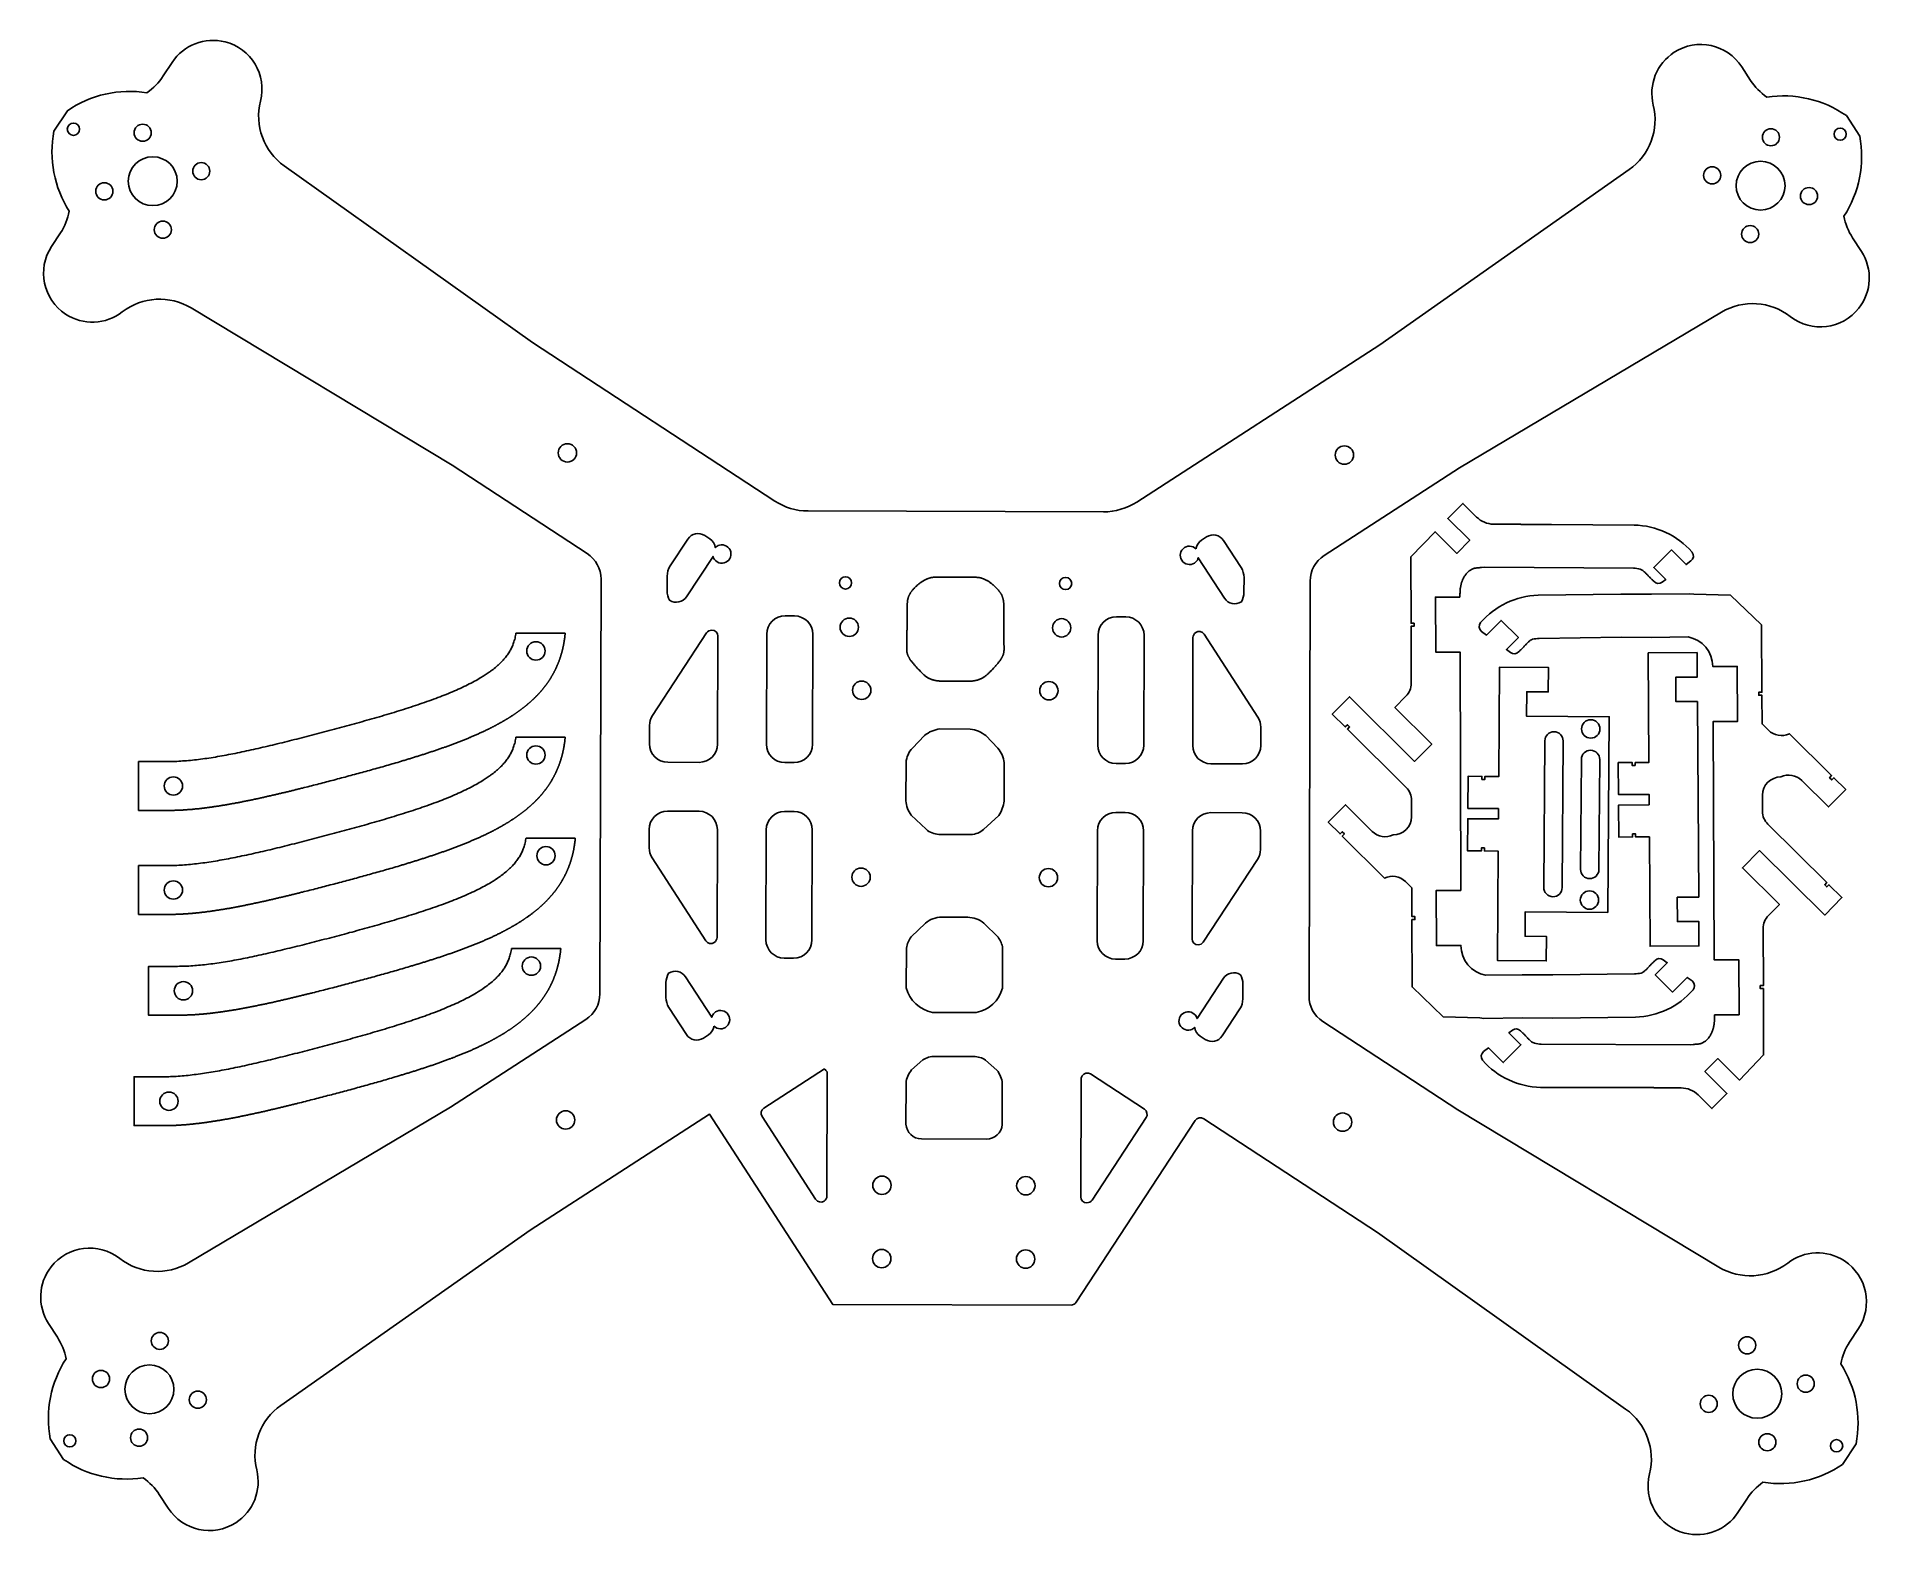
# Model space of a CAD drawing. Header units: millimetres. Extents: x 53 to 353, y -400 to -154.
import ezdxf

# ---------------------------------------------------------------- set-up
doc = ezdxf.new("R2010")
doc.units = ezdxf.units.MM
doc.header["$MEASUREMENT"] = 0
doc.layers.add('Layer 1', color=7, linetype='Continuous', lineweight=0)

msp = doc.modelspace()

# ---------------------------------------------------------------- linework, layer by layer
at = {"layer": 'Layer 1', "color": 18, "lineweight": 25, "true_color": 0x000000}
for p, q in [((139.06, -251.55), (131, -251.55)), ((139.06, -268.57), (131, -268.57)), ((140.71, -285.06), (132.65, -285.06)), ((138.33, -303.13), (130.28, -303.13)), ((181.48, -322.83), (171.55, -329.26)), ((181.86, -343.64), (181.92, -323.34)), ((171.26, -330.64), (180.02, -344.18))]:
    msp.add_line(p, q, dxfattribs=at)
for points in [[(202.86, -259.41), (202.76, -259.41), (202.67, -259.4), (202.57, -259.4), (202.48, -259.4), (202.39, -259.4), (202.31, -259.4), (202.23, -259.4), (202.15, -259.4), (202.07, -259.4), (201.99, -259.4), (201.92, -259.4), (201.85, -259.4), (201.78, -259.4), (201.71, -259.4), (201.65, -259.4), (201.59, -259.4), (201.53, -259.4), (201.47, -259.4), (201.41, -259.4), (201.36, -259.4), (201.3, -259.4), (201.25, -259.4), (201.2, -259.4), (201.15, -259.4), (201.11, -259.4), (201.06, -259.4), (201.02, -259.4), (200.98, -259.39), (200.93, -259.39), (200.89, -259.39), (200.82, -259.39), (200.75, -259.39), (200.68, -259.39), (200.61, -259.39), (200.55, -259.38), (200.49, -259.38), (200.44, -259.38), (200.39, -259.38), (200.34, -259.37), (200.29, -259.37), (200.24, -259.37), (200.2, -259.36), (200.15, -259.36), (200.11, -259.36), (200.07, -259.35), (200, -259.35), (199.92, -259.34), (199.85, -259.33), (199.78, -259.32), (199.72, -259.31), (199.65, -259.29), (199.59, -259.28), (199.53, -259.27), (199.47, -259.26), (199.42, -259.24), (199.36, -259.23), (199.25, -259.2), (199.15, -259.17), (199.04, -259.13), (198.94, -259.1), (198.84, -259.06), (198.74, -259.02), (198.65, -258.98), (198.56, -258.94), (198.47, -258.89), (198.38, -258.84), (198.3, -258.79), (198.22, -258.74), (198.14, -258.68), (198.06, -258.62), (197.98, -258.56), (197.9, -258.5), (197.82, -258.43), (197.74, -258.36), (197.65, -258.28), (197.57, -258.21), (197.49, -258.13), (197.4, -258.05), (197.32, -257.96), (197.23, -257.88), (197.15, -257.79), (196.98, -257.62), (196.81, -257.44), (196.64, -257.25), (196.48, -257.07), (196.32, -256.89), (196.24, -256.8), (196.16, -256.7), (196.08, -256.61), (196, -256.53), (195.93, -256.44), (195.86, -256.35), (195.79, -256.27), (195.73, -256.19), (195.66, -256.11), (195.61, -256.03), (195.55, -255.95), (195.5, -255.88), (195.45, -255.81), (195.4, -255.74), (195.36, -255.67), (195.32, -255.61), (195.29, -255.55), (195.26, -255.49), (195.22, -255.43), (195.2, -255.38), (195.17, -255.32), (195.15, -255.27), (195.12, -255.22), (195.1, -255.16), (195.06, -255.05), (195.03, -254.94), (195.01, -254.89), (195, -254.83), (194.98, -254.78), (194.97, -254.73), (194.96, -254.68), (194.95, -254.63), (194.95, -254.59), (194.94, -254.54), (194.94, -254.5), (194.93, -254.46), (194.93, -254.38), (194.93, -254.3), (194.93, -254.25), (194.92, -254.21), (194.92, -254.16), (194.92, -254.13), (194.92, -254.1), (194.92, -254.07), (194.92, -254.04), (194.92, -254.01), (194.92, -253.97), (194.92, -253.94), (194.92, -253.9), (194.92, -253.86), (194.92, -253.82), (194.93, -253.77), (194.93, -253.73), (194.93, -253.68), (194.93, -253.63), (194.93, -253.58), (194.93, -253.53), (194.93, -253.47), (194.93, -253.42), (194.94, -253.36), (194.94, -253.3), (194.94, -253.18), (194.95, -253.06), (194.95, -252.93), (194.95, -252.8), (194.95, -252.67), (194.96, -252.41), (194.96, -252.15), (194.96, -251.63), (194.96, -251.37), (194.96, -251.11), (194.97, -250.98), (194.97, -250.86), (194.97, -250.73), (194.97, -250.61), (194.97, -250.49), (194.97, -250.37), (194.97, -250.14), (194.97, -249.91), (194.97, -249.67), (194.97, -249.56), (194.97, -249.43), (194.97, -249.31), (194.97, -249.18), (194.97, -249.11), (194.97, -249.05), (194.97, -248.98), (194.97, -248.91), (194.97, -248.84), (194.97, -248.77), (194.97, -248.69), (194.97, -248.62), (194.97, -248.47), (194.97, -248.31), (194.97, -248.15), (194.97, -247.99), (194.98, -247.83), (194.98, -247.67), (194.98, -247.59), (194.98, -247.52), (194.98, -247.45), (194.98, -247.38), (194.98, -247.31), (194.98, -247.24), (194.98, -247.18), (194.99, -247.12), (194.99, -247.06), (194.99, -247), (194.99, -246.95), (194.99, -246.9), (195, -246.85), (195, -246.8), (195, -246.76), (195, -246.72), (195.01, -246.68), (195.01, -246.64), (195.02, -246.56), (195.02, -246.49), (195.03, -246.42), (195.04, -246.35), (195.05, -246.29), (195.07, -246.15), (195.1, -246.02), (195.11, -245.96), (195.12, -245.9), (195.14, -245.84), (195.15, -245.78), (195.17, -245.72), (195.19, -245.66), (195.21, -245.6), (195.23, -245.55), (195.25, -245.49), (195.27, -245.43), (195.3, -245.38), (195.32, -245.32), (195.35, -245.26), (195.38, -245.2), (195.41, -245.14), (195.45, -245.09), (195.48, -245.03), (195.52, -244.97), (195.56, -244.91), (195.6, -244.85), (195.64, -244.79), (195.68, -244.74), (195.73, -244.68), (195.77, -244.62), (195.82, -244.55), (195.88, -244.49), (195.94, -244.42), (196, -244.35), (196.06, -244.28), (196.13, -244.21), (196.2, -244.14), (196.27, -244.06), (196.42, -243.92), (196.49, -243.85), (196.57, -243.78), (196.64, -243.71), (196.71, -243.65), (196.77, -243.59), (196.84, -243.53), (196.91, -243.47), (196.98, -243.42), (197.05, -243.36), (197.13, -243.31), (197.2, -243.25), (197.29, -243.2), (197.37, -243.14), (197.46, -243.08), (197.55, -243.03), (197.64, -242.97), (197.74, -242.92), (197.83, -242.87), (197.92, -242.82), (198.01, -242.78), (198.09, -242.74), (198.17, -242.7), (198.25, -242.67), (198.33, -242.63), (198.4, -242.6), (198.48, -242.58), (198.55, -242.55), (198.62, -242.53), (198.69, -242.51), (198.76, -242.49), (198.83, -242.47), (198.91, -242.45), (198.95, -242.45), (198.99, -242.44), (199.03, -242.43), (199.07, -242.42), (199.12, -242.42), (199.16, -242.41), (199.21, -242.41), (199.26, -242.4), (199.31, -242.4), (199.36, -242.39), (199.42, -242.39), (199.47, -242.38), (199.53, -242.38), (199.59, -242.38), (199.65, -242.38), (199.71, -242.37), (199.83, -242.37), (199.96, -242.37), (200.22, -242.37), (200.48, -242.37), (200.61, -242.37), (200.75, -242.37), (200.82, -242.37), (200.89, -242.37), (200.97, -242.37), (201.04, -242.37), (201.12, -242.37), (201.2, -242.37), (201.29, -242.37), (201.38, -242.37), (201.47, -242.37), (201.52, -242.37), (201.57, -242.37), (201.62, -242.37), (201.67, -242.37), (201.72, -242.37), (201.78, -242.37), (201.84, -242.37), (201.89, -242.37), (201.95, -242.37), (202.02, -242.37), (202.08, -242.37), (202.14, -242.37), (202.21, -242.37), (202.28, -242.37), (202.35, -242.37), (202.42, -242.37), (202.5, -242.37), (202.58, -242.37), (202.66, -242.37), (202.74, -242.37), (202.82, -242.37), (202.91, -242.37)], [(202.91, -242.37), (203, -242.37), (203.08, -242.37), (203.16, -242.37), (203.24, -242.37), (203.32, -242.38), (203.39, -242.38), (203.47, -242.38), (203.54, -242.38), (203.61, -242.38), (203.67, -242.38), (203.74, -242.38), (203.8, -242.38), (203.86, -242.38), (203.92, -242.38), (203.98, -242.38), (204.04, -242.38), (204.09, -242.38), (204.15, -242.38), (204.2, -242.38), (204.25, -242.38), (204.3, -242.38), (204.35, -242.38), (204.44, -242.38), (204.53, -242.38), (204.62, -242.38), (204.7, -242.38), (204.78, -242.38), (204.85, -242.38), (204.93, -242.38), (205, -242.38), (205.07, -242.38), (205.2, -242.38), (205.34, -242.38), (205.6, -242.38), (205.86, -242.39), (205.98, -242.39), (206.11, -242.39), (206.17, -242.39), (206.23, -242.4), (206.29, -242.4), (206.34, -242.4), (206.4, -242.41), (206.45, -242.41), (206.51, -242.42), (206.56, -242.42), (206.61, -242.43), (206.65, -242.43), (206.7, -242.44), (206.74, -242.45), (206.79, -242.45), (206.83, -242.46), (206.87, -242.47), (206.91, -242.48), (206.99, -242.49), (207.06, -242.51), (207.13, -242.53), (207.2, -242.55), (207.27, -242.58), (207.34, -242.6), (207.41, -242.63), (207.49, -242.66), (207.56, -242.69), (207.64, -242.73), (207.72, -242.76), (207.81, -242.81), (207.9, -242.85), (207.99, -242.9), (208.08, -242.95), (208.17, -243), (208.26, -243.06), (208.35, -243.11), (208.44, -243.17), (208.53, -243.23), (208.61, -243.28), (208.69, -243.34), (208.76, -243.4), (208.83, -243.45), (208.9, -243.51), (208.97, -243.56), (209.04, -243.62), (209.11, -243.68), (209.17, -243.75), (209.24, -243.81), (209.32, -243.88), (209.39, -243.95), (209.53, -244.1), (209.61, -244.18), (209.68, -244.25), (209.75, -244.32), (209.81, -244.39), (209.87, -244.46), (209.93, -244.53), (209.98, -244.59), (210.03, -244.65), (210.08, -244.72), (210.12, -244.78), (210.17, -244.83), (210.21, -244.89), (210.25, -244.95), (210.28, -245.01), (210.32, -245.07), (210.36, -245.13), (210.39, -245.18), (210.42, -245.24), (210.45, -245.3), (210.48, -245.36), (210.51, -245.42), (210.53, -245.47), (210.55, -245.53), (210.58, -245.59), (210.6, -245.65), (210.61, -245.7), (210.63, -245.76), (210.65, -245.82), (210.66, -245.88), (210.68, -245.94), (210.69, -246), (210.7, -246.07), (210.73, -246.2), (210.75, -246.33), (210.76, -246.4), (210.76, -246.46), (210.77, -246.53), (210.78, -246.6), (210.79, -246.68), (210.79, -246.72), (210.79, -246.76), (210.79, -246.8), (210.8, -246.85), (210.8, -246.89), (210.8, -246.94), (210.8, -246.99), (210.8, -247.05), (210.8, -247.1), (210.81, -247.16), (210.81, -247.22), (210.81, -247.29), (210.81, -247.35), (210.81, -247.42), (210.81, -247.49), (210.81, -247.56), (210.81, -247.64), (210.81, -247.71), (210.81, -247.87), (210.81, -248.03), (210.81, -248.19), (210.81, -248.35), (210.81, -248.51), (210.81, -248.66), (210.81, -248.74), (210.81, -248.81), (210.81, -248.88), (210.81, -248.95), (210.81, -249.02), (210.81, -249.09), (210.81, -249.16), (210.81, -249.22), (210.81, -249.35), (210.81, -249.48), (210.81, -249.6), (210.81, -249.72), (210.81, -249.95), (210.81, -250.18), (210.81, -250.42), (210.81, -250.54), (210.81, -250.66), (210.81, -250.78), (210.81, -250.9), (210.81, -251.03), (210.81, -251.15), (210.8, -251.41), (210.8, -251.67), (210.8, -252.19), (210.8, -252.45), (210.81, -252.72), (210.81, -252.84), (210.81, -252.97), (210.81, -253.1), (210.82, -253.22), (210.82, -253.34), (210.82, -253.4), (210.82, -253.46), (210.82, -253.52), (210.83, -253.57), (210.83, -253.62), (210.83, -253.68), (210.83, -253.73), (210.83, -253.77), (210.83, -253.82), (210.83, -253.86), (210.83, -253.9), (210.83, -253.94), (210.83, -253.98), (210.83, -254.02), (210.83, -254.05), (210.83, -254.08), (210.83, -254.12), (210.83, -254.14), (210.83, -254.17), (210.83, -254.2), (210.83, -254.25), (210.83, -254.3), (210.83, -254.34), (210.82, -254.42), (210.82, -254.5), (210.81, -254.55), (210.81, -254.59), (210.8, -254.63), (210.8, -254.68), (210.79, -254.73), (210.78, -254.78), (210.77, -254.83), (210.75, -254.88), (210.74, -254.93), (210.72, -254.99), (210.69, -255.1), (210.65, -255.2), (210.62, -255.26), (210.6, -255.31), (210.58, -255.37), (210.55, -255.42), (210.52, -255.48), (210.49, -255.53), (210.46, -255.59), (210.42, -255.65), (210.38, -255.72), (210.34, -255.78), (210.29, -255.85), (210.25, -255.92), (210.19, -255.99), (210.14, -256.07), (210.08, -256.15), (210.02, -256.23), (209.95, -256.31), (209.88, -256.39), (209.81, -256.48), (209.74, -256.56), (209.66, -256.65), (209.58, -256.74), (209.5, -256.83), (209.42, -256.92), (209.26, -257.11), (209.09, -257.29), (208.93, -257.47), (208.76, -257.65), (208.59, -257.83), (208.5, -257.91), (208.42, -258), (208.33, -258.08), (208.24, -258.16), (208.16, -258.24), (208.08, -258.31), (207.99, -258.39), (207.91, -258.46), (207.83, -258.52), (207.75, -258.59), (207.67, -258.65), (207.59, -258.71), (207.51, -258.76), (207.43, -258.82), (207.34, -258.87), (207.26, -258.91), (207.17, -258.96), (207.08, -259), (206.98, -259.04), (206.89, -259.08), (206.79, -259.12), (206.68, -259.15), (206.58, -259.19), (206.47, -259.22), (206.36, -259.25), (206.31, -259.26), (206.25, -259.27), (206.19, -259.29), (206.13, -259.3), (206.07, -259.31), (206.01, -259.32), (205.94, -259.33), (205.87, -259.34), (205.8, -259.35), (205.73, -259.36), (205.65, -259.37), (205.61, -259.37), (205.57, -259.38), (205.53, -259.38), (205.48, -259.38), (205.44, -259.39), (205.39, -259.39), (205.34, -259.39), (205.29, -259.39), (205.23, -259.39), (205.17, -259.4), (205.11, -259.4), (205.05, -259.4), (204.98, -259.4), (204.91, -259.4), (204.83, -259.4), (204.79, -259.4), (204.75, -259.41), (204.71, -259.41), (204.66, -259.41), (204.62, -259.41), (204.57, -259.41), (204.52, -259.41), (204.47, -259.41), (204.42, -259.41), (204.37, -259.41), (204.31, -259.41), (204.26, -259.41), (204.2, -259.41), (204.14, -259.41), (204.07, -259.41), (204.01, -259.41), (203.94, -259.41), (203.88, -259.41), (203.81, -259.41), (203.73, -259.41), (203.66, -259.41), (203.58, -259.41), (203.5, -259.41), (203.42, -259.41), (203.33, -259.41), (203.24, -259.41), (203.15, -259.41), (203.06, -259.41), (202.96, -259.41), (202.86, -259.41)], [(285.41, -245.64), (285.41, -245.47), (285.41, -245.29), (285.41, -245.12), (285.42, -244.95), (285.43, -244.77), (285.43, -244.68), (285.44, -244.6), (285.44, -244.51), (285.45, -244.42), (285.46, -244.33), (285.47, -244.24), (285.48, -244.15), (285.5, -244.06), (285.51, -243.97), (285.53, -243.88), (285.55, -243.79), (285.57, -243.7), (285.59, -243.62), (285.61, -243.53), (285.63, -243.44), (285.66, -243.35), (285.69, -243.26), (285.71, -243.17), (285.75, -243.08), (285.78, -242.99), (285.81, -242.91), (285.85, -242.82), (285.89, -242.73), (285.93, -242.65), (285.97, -242.56), (286.01, -242.48), (286.06, -242.4), (286.1, -242.31), (286.15, -242.23), (286.2, -242.16), (286.25, -242.08), (286.31, -242), (286.36, -241.93), (286.42, -241.86), (286.48, -241.79), (286.54, -241.72), (286.6, -241.65), (286.66, -241.59), (286.73, -241.53), (286.79, -241.47), (286.86, -241.41), (286.93, -241.36), (287, -241.3), (287.07, -241.25), (287.14, -241.21), (287.22, -241.16), (287.29, -241.12), (287.37, -241.08), (287.45, -241.05), (287.53, -241.01), (287.61, -240.98), (287.69, -240.95), (287.77, -240.92), (287.85, -240.9)], [(287.85, -240.9), (287.92, -240.89), (287.98, -240.89), (288.04, -240.88), (288.1, -240.87), (288.17, -240.87), (288.23, -240.86), (288.29, -240.86), (288.35, -240.85), (288.42, -240.85), (288.48, -240.84), (288.54, -240.84), (288.6, -240.83), (288.66, -240.82), (288.73, -240.82), (288.79, -240.81), (288.85, -240.81), (288.91, -240.8)], [(314.9, -241.06), (315.01, -241.11), (315.13, -241.17), (315.24, -241.23), (315.35, -241.31), (315.45, -241.39), (315.55, -241.48), (315.65, -241.57), (315.75, -241.67), (315.84, -241.76), (315.94, -241.87), (316.03, -241.97), (316.13, -242.07), (316.22, -242.17), (316.32, -242.27), (316.41, -242.37), (316.51, -242.46), (316.6, -242.56), (316.7, -242.65), (316.8, -242.74), (316.89, -242.83), (316.99, -242.92), (317.08, -243.02), (317.17, -243.11)], [(74.01, -280.55), (74.15, -280.55), (74.28, -280.55), (74.42, -280.55), (74.56, -280.55), (74.7, -280.54), (74.84, -280.54), (74.97, -280.54), (75.11, -280.54), (75.25, -280.53), (75.39, -280.53), (75.52, -280.52), (75.66, -280.52), (75.8, -280.51), (75.94, -280.51), (76.08, -280.5), (76.22, -280.49), (76.35, -280.48), (76.49, -280.48), (76.63, -280.47), (76.77, -280.46), (76.91, -280.45), (77.05, -280.44), (77.18, -280.43), (77.32, -280.42), (77.46, -280.41), (77.6, -280.4), (77.74, -280.39), (77.88, -280.38), (78.02, -280.37), (78.16, -280.35), (78.29, -280.34), (78.43, -280.33), (78.57, -280.31), (78.71, -280.3), (78.85, -280.29), (78.99, -280.27), (79.13, -280.26), (79.27, -280.24), (79.41, -280.23), (79.55, -280.21), (79.69, -280.19), (79.83, -280.18), (79.97, -280.16), (80.11, -280.14), (80.25, -280.13), (80.39, -280.11), (80.53, -280.09), (80.67, -280.07), (80.81, -280.05), (80.95, -280.03), (81.09, -280.01), (81.23, -279.99), (81.37, -279.97), (81.51, -279.95), (81.65, -279.93), (81.79, -279.91), (81.93, -279.89), (82.07, -279.87), (82.21, -279.85), (82.35, -279.83), (82.5, -279.8), (82.64, -279.78), (82.78, -279.76), (82.92, -279.74), (83.06, -279.71), (83.2, -279.69), (83.35, -279.67), (83.49, -279.64), (83.63, -279.62), (83.77, -279.59), (83.91, -279.57), (84.06, -279.54), (84.2, -279.52), (84.34, -279.49), (84.48, -279.47), (84.63, -279.44), (84.77, -279.41), (84.91, -279.39), (85.05, -279.36), (85.2, -279.33), (85.34, -279.31), (85.48, -279.28), (85.63, -279.25), (85.77, -279.23), (85.91, -279.2), (86.06, -279.17), (86.2, -279.14), (86.34, -279.11), (86.49, -279.08), (86.63, -279.05), (86.78, -279.03), (86.92, -279), (87.07, -278.97), (87.21, -278.94), (87.35, -278.91), (87.5, -278.88), (87.64, -278.85), (87.79, -278.82), (87.93, -278.79), (88.08, -278.76), (88.22, -278.73), (88.37, -278.69), (88.51, -278.66), (88.66, -278.63), (88.81, -278.6), (88.95, -278.57), (89.1, -278.54), (89.24, -278.5), (89.39, -278.47), (89.53, -278.44), (89.68, -278.41), (89.83, -278.37), (89.97, -278.34), (90.12, -278.31), (90.27, -278.28), (90.41, -278.24), (90.56, -278.21), (90.71, -278.18), (90.85, -278.14), (91, -278.11), (91.15, -278.07), (91.3, -278.04), (91.44, -278.01), (91.59, -277.97), (91.74, -277.94), (91.89, -277.9), (92.03, -277.87), (92.18, -277.83), (92.33, -277.8), (92.48, -277.76), (92.63, -277.73), (92.77, -277.69), (92.92, -277.66), (93.07, -277.62), (93.22, -277.59), (93.37, -277.55), (93.52, -277.52), (93.67, -277.48), (93.82, -277.44), (93.97, -277.41), (94.11, -277.37), (94.26, -277.33), (94.41, -277.3), (94.56, -277.26), (94.71, -277.22), (94.86, -277.19), (95.01, -277.15), (95.16, -277.11), (95.31, -277.08), (95.46, -277.04), (95.61, -277), (95.76, -276.97), (95.91, -276.93), (96.06, -276.89), (96.36, -276.81), (96.66, -276.74), (96.97, -276.66), (97.27, -276.59), (97.57, -276.51), (97.87, -276.43), (98.18, -276.36), (98.48, -276.28), (98.78, -276.2), (99.09, -276.12), (99.39, -276.04), (99.7, -275.96), (100, -275.89), (100.3, -275.81), (100.61, -275.73), (100.91, -275.65), (101.22, -275.57), (101.53, -275.49), (101.83, -275.4), (102.14, -275.32), (102.44, -275.24), (102.75, -275.16), (103.06, -275.08), (103.36, -275), (103.67, -274.91), (103.98, -274.83), (104.28, -274.75), (104.59, -274.67), (104.9, -274.58), (105.21, -274.5), (105.51, -274.42), (105.82, -274.33), (106.13, -274.25), (106.44, -274.16), (106.74, -274.08), (107.05, -273.99), (107.36, -273.91), (107.66, -273.82), (107.97, -273.73), (108.28, -273.65), (108.59, -273.56), (108.89, -273.47), (109.2, -273.39), (109.51, -273.3), (109.81, -273.21), (110.12, -273.12), (110.42, -273.03), (110.73, -272.94), (111.04, -272.86), (111.34, -272.77), (111.65, -272.68), (111.95, -272.59), (112.26, -272.49), (112.41, -272.45), (112.56, -272.4), (112.71, -272.36), (112.86, -272.31), (113.02, -272.27), (113.17, -272.22), (113.32, -272.17), (113.47, -272.13), (113.62, -272.08), (113.77, -272.03), (113.92, -271.99), (114.08, -271.94), (114.23, -271.89), (114.38, -271.85), (114.53, -271.8), (114.68, -271.75), (114.83, -271.71), (114.98, -271.66), (115.13, -271.61), (115.28, -271.56), (115.43, -271.52), (115.58, -271.47), (115.73, -271.42), (115.88, -271.37), (116.03, -271.32), (116.18, -271.27), (116.33, -271.23), (116.48, -271.18), (116.62, -271.13), (116.77, -271.08), (116.92, -271.03), (117.07, -270.98), (117.22, -270.93), (117.37, -270.88), (117.51, -270.83), (117.66, -270.78), (117.81, -270.73), (117.96, -270.68), (118.1, -270.63), (118.25, -270.58), (118.4, -270.53), (118.54, -270.48), (118.69, -270.43), (118.84, -270.38), (118.98, -270.33), (119.13, -270.28), (119.27, -270.22), (119.42, -270.17), (119.56, -270.12), (119.71, -270.07), (119.85, -270.02), (120, -269.96), (120.14, -269.91), (120.29, -269.86), (120.43, -269.8), (120.57, -269.75), (120.72, -269.7), (120.86, -269.64), (121, -269.59), (121.15, -269.54), (121.29, -269.48), (121.43, -269.43), (121.57, -269.37), (121.71, -269.32), (121.86, -269.26), (122, -269.21), (122.14, -269.15), (122.28, -269.1), (122.42, -269.04), (122.56, -268.99), (122.7, -268.93), (122.84, -268.87), (122.98, -268.82), (123.11, -268.76), (123.25, -268.7), (123.39, -268.64), (123.53, -268.59), (123.67, -268.53), (123.8, -268.47), (123.94, -268.41), (124.08, -268.35), (124.21, -268.29), (124.35, -268.23), (124.48, -268.17), (124.62, -268.11), (124.75, -268.05), (124.89, -267.99), (125.02, -267.93), (125.16, -267.87), (125.29, -267.81), (125.42, -267.75), (125.56, -267.69), (125.69, -267.63), (125.82, -267.56), (125.95, -267.5), (126.08, -267.44), (126.21, -267.38), (126.35, -267.31), (126.48, -267.25), (126.54, -267.22), (126.6, -267.18), (126.67, -267.15), (126.73, -267.12), (126.8, -267.09), (126.86, -267.05), (126.93, -267.02), (126.99, -266.99), (127.06, -266.96), (127.12, -266.92), (127.18, -266.89), (127.25, -266.86), (127.31, -266.83), (127.37, -266.79), (127.44, -266.76), (127.5, -266.73), (127.57, -266.69), (127.63, -266.66), (127.69, -266.63), (127.75, -266.59), (127.82, -266.56), (127.88, -266.52), (127.94, -266.49), (128, -266.46), (128.07, -266.42), (128.13, -266.39), (128.19, -266.36), (128.25, -266.32), (128.32, -266.29), (128.38, -266.25), (128.44, -266.22), (128.5, -266.18), (128.56, -266.15), (128.62, -266.11), (128.69, -266.08), (128.75, -266.04), (128.81, -266.01), (128.87, -265.97), (128.93, -265.94), (128.99, -265.9), (129.05, -265.87), (129.11, -265.83), (129.17, -265.8), (129.23, -265.76), (129.29, -265.72), (129.35, -265.69), (129.41, -265.65), (129.47, -265.62), (129.53, -265.58), (129.59, -265.54), (129.65, -265.51), (129.71, -265.47), (129.77, -265.43), (129.83, -265.4), (129.89, -265.36), (129.94, -265.32), (130, -265.29), (130.06, -265.25), (130.12, -265.21), (130.18, -265.18), (130.24, -265.14), (130.29, -265.1), (130.35, -265.06), (130.41, -265.03), (130.47, -264.99), (130.52, -264.95), (130.58, -264.91), (130.64, -264.87), (130.7, -264.84), (130.75, -264.8), (130.81, -264.76), (130.87, -264.72), (130.92, -264.68), (130.98, -264.64), (131.04, -264.6), (131.09, -264.57), (131.15, -264.53), (131.2, -264.49), (131.26, -264.45), (131.31, -264.41), (131.37, -264.37), (131.42, -264.33), (131.48, -264.29), (131.53, -264.25), (131.59, -264.21), (131.64, -264.17), (131.7, -264.13), (131.75, -264.09), (131.81, -264.05), (131.86, -264.01), (131.92, -263.97), (131.97, -263.93), (132.02, -263.89), (132.08, -263.84), (132.13, -263.8), (132.18, -263.76), (132.24, -263.72), (132.29, -263.68), (132.34, -263.64), (132.39, -263.6), (132.45, -263.55), (132.5, -263.51), (132.55, -263.47), (132.6, -263.43), (132.65, -263.39), (132.71, -263.34), (132.76, -263.3), (132.81, -263.26), (132.86, -263.21), (132.91, -263.17), (132.96, -263.13), (133.01, -263.08), (133.06, -263.04), (133.11, -263), (133.16, -262.95), (133.21, -262.91), (133.26, -262.87), (133.31, -262.82), (133.36, -262.78), (133.41, -262.73), (133.46, -262.69), (133.51, -262.65), (133.56, -262.6), (133.61, -262.56), (133.66, -262.51), (133.71, -262.47), (133.75, -262.42), (133.8, -262.38), (133.85, -262.33), (133.9, -262.28), (133.95, -262.24), (133.99, -262.19), (134.04, -262.15), (134.09, -262.1), (134.13, -262.05), (134.18, -262.01), (134.23, -261.96), (134.27, -261.91), (134.32, -261.87), (134.37, -261.82), (134.41, -261.77), (134.46, -261.73), (134.5, -261.68), (134.55, -261.63), (134.59, -261.58), (134.64, -261.53), (134.68, -261.49), (134.73, -261.44), (134.77, -261.39), (134.82, -261.34), (134.86, -261.29), (134.91, -261.24), (134.95, -261.19), (134.99, -261.15), (135.04, -261.1), (135.08, -261.05), (135.12, -261), (135.16, -260.95), (135.21, -260.9), (135.25, -260.85), (135.29, -260.8), (135.33, -260.75), (135.38, -260.7), (135.42, -260.65), (135.46, -260.6), (135.5, -260.54), (135.54, -260.49), (135.58, -260.44), (135.62, -260.39), (135.66, -260.34), (135.7, -260.29), (135.74, -260.24), (135.78, -260.18), (135.82, -260.13), (135.86, -260.08), (135.9, -260.03), (135.94, -259.97), (135.98, -259.92), (136.02, -259.87), (136.06, -259.81), (136.09, -259.76), (136.13, -259.71), (136.17, -259.65), (136.21, -259.6), (136.25, -259.55), (136.28, -259.49), (136.32, -259.44), (136.36, -259.38), (136.39, -259.33), (136.43, -259.27), (136.47, -259.22), (136.5, -259.16), (136.54, -259.11), (136.57, -259.05), (136.61, -258.99), (136.64, -258.94), (136.68, -258.88), (136.71, -258.83), (136.75, -258.77), (136.78, -258.71), (136.82, -258.66), (136.85, -258.6), (136.88, -258.54), (136.92, -258.48), (136.95, -258.43), (136.98, -258.37), (137.02, -258.31), (137.05, -258.25), (137.08, -258.19), (137.11, -258.14), (137.15, -258.08), (137.18, -258.02), (137.21, -257.96), (137.24, -257.9), (137.27, -257.84), (137.3, -257.78), (137.33, -257.72), (137.36, -257.66), (137.39, -257.6), (137.42, -257.54), (137.45, -257.48), (137.48, -257.42), (137.51, -257.36), (137.54, -257.3), (137.57, -257.24), (137.6, -257.17), (137.63, -257.11), (137.65, -257.05), (137.68, -256.99), (137.71, -256.93), (137.74, -256.86), (137.76, -256.8), (137.79, -256.74), (137.82, -256.67), (137.84, -256.61), (137.87, -256.55), (137.89, -256.48), (137.92, -256.42), (137.95, -256.35), (137.97, -256.29), (138, -256.23), (138.02, -256.16), (138.05, -256.1), (138.07, -256.03), (138.09, -255.97), (138.12, -255.9), (138.14, -255.83), (138.16, -255.77), (138.19, -255.7), (138.21, -255.64), (138.23, -255.57), (138.25, -255.5), (138.28, -255.43), (138.3, -255.37), (138.32, -255.3), (138.34, -255.23), (138.36, -255.16), (138.38, -255.1), (138.4, -255.03), (138.42, -254.96), (138.44, -254.89), (138.46, -254.82), (138.48, -254.75), (138.5, -254.68), (138.52, -254.61), (138.54, -254.54), (138.56, -254.47), (138.57, -254.4), (138.59, -254.33), (138.61, -254.26), (138.63, -254.19), (138.64, -254.12), (138.66, -254.05), (138.68, -253.97), (138.69, -253.9), (138.71, -253.83), (138.72, -253.76), (138.74, -253.68), (138.75, -253.61), (138.77, -253.54), (138.78, -253.46), (138.8, -253.39), (138.81, -253.32), (138.83, -253.24), (138.84, -253.17), (138.85, -253.09), (138.87, -253.02), (138.88, -252.94), (138.89, -252.87), (138.9, -252.79), (138.91, -252.72), (138.93, -252.64), (138.94, -252.56), (138.95, -252.49), (138.96, -252.41), (138.97, -252.33), (138.98, -252.26), (138.99, -252.18), (139, -252.1), (139.01, -252.02), (139.02, -251.95), (139.02, -251.87), (139.03, -251.79), (139.04, -251.71), (139.05, -251.63), (139.06, -251.55)], [(295, -254.62), (295.09, -254.53), (295.19, -254.43), (295.28, -254.34), (295.37, -254.25), (295.47, -254.16), (295.57, -254.07), (295.66, -253.97), (295.76, -253.87), (295.85, -253.77), (295.94, -253.67), (296.04, -253.57), (296.13, -253.47), (296.23, -253.37), (296.32, -253.27), (296.42, -253.17), (296.51, -253.07), (296.61, -252.98), (296.71, -252.89), (296.81, -252.81), (296.92, -252.73), (297.03, -252.66), (297.14, -252.61), (297.26, -252.55)], [(74.01, -297.57), (74.15, -297.57), (74.28, -297.57), (74.42, -297.57), (74.56, -297.57), (74.7, -297.57), (74.84, -297.57), (74.97, -297.56), (75.11, -297.56), (75.25, -297.56), (75.39, -297.55), (75.52, -297.55), (75.66, -297.54), (75.8, -297.54), (75.94, -297.53), (76.08, -297.52), (76.22, -297.52), (76.35, -297.51), (76.49, -297.5), (76.63, -297.49), (76.77, -297.48), (76.91, -297.47), (77.05, -297.47), (77.18, -297.46), (77.32, -297.45), (77.46, -297.44), (77.6, -297.42), (77.74, -297.41), (77.88, -297.4), (78.02, -297.39), (78.16, -297.38), (78.29, -297.36), (78.43, -297.35), (78.57, -297.34), (78.71, -297.32), (78.85, -297.31), (78.99, -297.29), (79.13, -297.28), (79.27, -297.26), (79.41, -297.25), (79.55, -297.23), (79.69, -297.22), (79.83, -297.2), (79.97, -297.18), (80.11, -297.17), (80.25, -297.15), (80.39, -297.13), (80.53, -297.11), (80.67, -297.09), (80.81, -297.08), (80.95, -297.06), (81.09, -297.04), (81.23, -297.02), (81.37, -297), (81.51, -296.98), (81.65, -296.96), (81.79, -296.94), (81.93, -296.91), (82.07, -296.89), (82.21, -296.87), (82.35, -296.85), (82.5, -296.83), (82.64, -296.81), (82.78, -296.78), (82.92, -296.76), (83.06, -296.74), (83.2, -296.71), (83.35, -296.69), (83.49, -296.67), (83.63, -296.64), (83.77, -296.62), (83.91, -296.59), (84.06, -296.57), (84.2, -296.54), (84.34, -296.52), (84.48, -296.49), (84.63, -296.46), (84.77, -296.44), (84.91, -296.41), (85.05, -296.39), (85.2, -296.36), (85.34, -296.33), (85.48, -296.3), (85.63, -296.28), (85.77, -296.25), (85.91, -296.22), (86.06, -296.19), (86.2, -296.16), (86.34, -296.14), (86.49, -296.11), (86.63, -296.08), (86.78, -296.05), (86.92, -296.02), (87.07, -295.99), (87.21, -295.96), (87.35, -295.93), (87.5, -295.9), (87.64, -295.87), (87.79, -295.84), (87.93, -295.81), (88.08, -295.78), (88.22, -295.75), (88.37, -295.72), (88.51, -295.69), (88.66, -295.66), (88.81, -295.62), (88.95, -295.59), (89.1, -295.56), (89.24, -295.53), (89.39, -295.5), (89.53, -295.46), (89.68, -295.43), (89.83, -295.4), (89.97, -295.37), (90.12, -295.33), (90.27, -295.3), (90.41, -295.27), (90.56, -295.23), (90.71, -295.2), (90.85, -295.17), (91, -295.13), (91.15, -295.1), (91.3, -295.06), (91.44, -295.03), (91.59, -295), (91.74, -294.96), (91.89, -294.93), (92.03, -294.89), (92.18, -294.86), (92.33, -294.82), (92.48, -294.79), (92.63, -294.75), (92.77, -294.72), (92.92, -294.68), (93.07, -294.65), (93.22, -294.61), (93.37, -294.57), (93.52, -294.54), (93.67, -294.5), (93.82, -294.47), (93.97, -294.43), (94.11, -294.39), (94.26, -294.36), (94.41, -294.32), (94.56, -294.29), (94.71, -294.25), (94.86, -294.21), (95.01, -294.17), (95.16, -294.14), (95.31, -294.1), (95.46, -294.06), (95.61, -294.03), (95.76, -293.99), (95.91, -293.95), (96.06, -293.91), (96.36, -293.84), (96.66, -293.76), (96.97, -293.69), (97.27, -293.61), (97.57, -293.53), (97.87, -293.46), (98.18, -293.38), (98.48, -293.3), (98.78, -293.22), (99.09, -293.15), (99.39, -293.07), (99.7, -292.99), (100, -292.91), (100.3, -292.83), (100.61, -292.75), (100.91, -292.67), (101.22, -292.59), (101.53, -292.51), (101.83, -292.43), (102.14, -292.35), (102.44, -292.27), (102.75, -292.18), (103.06, -292.1), (103.36, -292.02), (103.67, -291.94), (103.98, -291.86), (104.28, -291.77), (104.59, -291.69), (104.9, -291.61), (105.21, -291.52), (105.51, -291.44), (105.82, -291.35), (106.13, -291.27), (106.44, -291.19), (106.74, -291.1), (107.05, -291.02), (107.36, -290.93), (107.66, -290.84), (107.97, -290.76), (108.28, -290.67), (108.59, -290.58), (108.89, -290.5), (109.2, -290.41), (109.51, -290.32), (109.81, -290.23), (110.12, -290.15), (110.42, -290.06), (110.73, -289.97), (111.04, -289.88), (111.34, -289.79), (111.65, -289.7), (111.95, -289.61), (112.26, -289.52), (112.41, -289.47), (112.56, -289.43), (112.71, -289.38), (112.86, -289.34), (113.02, -289.29), (113.17, -289.24), (113.32, -289.2), (113.47, -289.15), (113.62, -289.1), (113.77, -289.06), (113.92, -289.01), (114.08, -288.96), (114.23, -288.92), (114.38, -288.87), (114.53, -288.82), (114.68, -288.78), (114.83, -288.73), (114.98, -288.68), (115.13, -288.63), (115.28, -288.59), (115.43, -288.54), (115.58, -288.49), (115.73, -288.44), (115.88, -288.4), (116.03, -288.35), (116.18, -288.3), (116.33, -288.25), (116.48, -288.2), (116.62, -288.15), (116.77, -288.1), (116.92, -288.05), (117.07, -288), (117.22, -287.96), (117.37, -287.91), (117.51, -287.86), (117.66, -287.81), (117.81, -287.76), (117.96, -287.71), (118.1, -287.66), (118.25, -287.61), (118.4, -287.56), (118.54, -287.5), (118.69, -287.45), (118.84, -287.4), (118.98, -287.35), (119.13, -287.3), (119.27, -287.25), (119.42, -287.2), (119.56, -287.14), (119.71, -287.09), (119.85, -287.04), (120, -286.99), (120.14, -286.93), (120.29, -286.88), (120.43, -286.83), (120.57, -286.78), (120.72, -286.72), (120.86, -286.67), (121, -286.61), (121.15, -286.56), (121.29, -286.51), (121.43, -286.45), (121.57, -286.4), (121.71, -286.34), (121.86, -286.29), (122, -286.23), (122.14, -286.18), (122.28, -286.12), (122.42, -286.07), (122.56, -286.01), (122.7, -285.95), (122.84, -285.9), (122.98, -285.84), (123.11, -285.78), (123.25, -285.72), (123.39, -285.67), (123.53, -285.61), (123.67, -285.55), (123.8, -285.49), (123.94, -285.43), (124.08, -285.38), (124.21, -285.32), (124.35, -285.26), (124.48, -285.2), (124.62, -285.14), (124.75, -285.08), (124.89, -285.02), (125.02, -284.96), (125.16, -284.9), (125.29, -284.84), (125.42, -284.77), (125.56, -284.71), (125.69, -284.65), (125.82, -284.59), (125.95, -284.52), (126.08, -284.46), (126.21, -284.4), (126.35, -284.34), (126.48, -284.27), (126.54, -284.24), (126.6, -284.21), (126.67, -284.18), (126.73, -284.14), (126.8, -284.11), (126.86, -284.08), (126.93, -284.05), (126.99, -284.01), (127.06, -283.98), (127.12, -283.95), (127.18, -283.92), (127.25, -283.88), (127.31, -283.85), (127.37, -283.82), (127.44, -283.78), (127.5, -283.75), (127.57, -283.72), (127.63, -283.68), (127.69, -283.65), (127.75, -283.62), (127.82, -283.58), (127.88, -283.55), (127.94, -283.52), (128, -283.48), (128.07, -283.45), (128.13, -283.41), (128.19, -283.38), (128.25, -283.34), (128.32, -283.31), (128.38, -283.28), (128.44, -283.24), (128.5, -283.21), (128.56, -283.17), (128.62, -283.14), (128.69, -283.1), (128.75, -283.07), (128.81, -283.03), (128.87, -283), (128.93, -282.96), (128.99, -282.93), (129.05, -282.89), (129.11, -282.86), (129.17, -282.82), (129.23, -282.78), (129.29, -282.75), (129.35, -282.71), (129.41, -282.68), (129.47, -282.64), (129.53, -282.6), (129.59, -282.57), (129.65, -282.53), (129.71, -282.5), (129.77, -282.46), (129.83, -282.42), (129.89, -282.39), (129.94, -282.35), (130, -282.31), (130.06, -282.27), (130.12, -282.24), (130.18, -282.2), (130.24, -282.16), (130.29, -282.13), (130.35, -282.09), (130.41, -282.05), (130.47, -282.01), (130.52, -281.97), (130.58, -281.94), (130.64, -281.9), (130.7, -281.86), (130.75, -281.82), (130.81, -281.78), (130.87, -281.74), (130.92, -281.71), (130.98, -281.67), (131.04, -281.63), (131.09, -281.59), (131.15, -281.55), (131.2, -281.51), (131.26, -281.47), (131.31, -281.43), (131.37, -281.39), (131.42, -281.35), (131.48, -281.31), (131.53, -281.27), (131.59, -281.23), (131.64, -281.19), (131.7, -281.15), (131.75, -281.11), (131.81, -281.07), (131.86, -281.03), (131.92, -280.99), (131.97, -280.95), (132.02, -280.91), (132.08, -280.87), (132.13, -280.83), (132.18, -280.79), (132.24, -280.74), (132.29, -280.7), (132.34, -280.66), (132.39, -280.62), (132.45, -280.58), (132.5, -280.54), (132.55, -280.49), (132.6, -280.45), (132.65, -280.41), (132.71, -280.37), (132.76, -280.32), (132.81, -280.28), (132.86, -280.24), (132.91, -280.2), (132.96, -280.15), (133.01, -280.11), (133.06, -280.07), (133.11, -280.02), (133.16, -279.98), (133.21, -279.93), (133.26, -279.89), (133.31, -279.85), (133.36, -279.8), (133.41, -279.76), (133.46, -279.71), (133.51, -279.67), (133.56, -279.62), (133.61, -279.58), (133.66, -279.53), (133.71, -279.49), (133.75, -279.44), (133.8, -279.4), (133.85, -279.35), (133.9, -279.31), (133.95, -279.26), (133.99, -279.22), (134.04, -279.17), (134.09, -279.12), (134.13, -279.08), (134.18, -279.03), (134.23, -278.98), (134.27, -278.94), (134.32, -278.89), (134.37, -278.84), (134.41, -278.8), (134.46, -278.75), (134.5, -278.7), (134.55, -278.65), (134.59, -278.61), (134.64, -278.56), (134.68, -278.51), (134.73, -278.46), (134.77, -278.41), (134.82, -278.37), (134.86, -278.32), (134.91, -278.27), (134.95, -278.22), (134.99, -278.17), (135.04, -278.12), (135.08, -278.07), (135.12, -278.02), (135.16, -277.97), (135.21, -277.92), (135.25, -277.87), (135.29, -277.82), (135.33, -277.77), (135.38, -277.72), (135.42, -277.67), (135.46, -277.62), (135.5, -277.57), (135.54, -277.52), (135.58, -277.47), (135.62, -277.41), (135.66, -277.36), (135.7, -277.31), (135.74, -277.26), (135.78, -277.21), (135.82, -277.15), (135.86, -277.1), (135.9, -277.05), (135.94, -277), (135.98, -276.94), (136.02, -276.89), (136.06, -276.84), (136.09, -276.78), (136.13, -276.73), (136.17, -276.68), (136.21, -276.62), (136.25, -276.57), (136.28, -276.51), (136.32, -276.46), (136.36, -276.41), (136.39, -276.35), (136.43, -276.3), (136.47, -276.24), (136.5, -276.19), (136.54, -276.13), (136.57, -276.07), (136.61, -276.02), (136.64, -275.96), (136.68, -275.91), (136.71, -275.85), (136.75, -275.79), (136.78, -275.74), (136.82, -275.68), (136.85, -275.62), (136.88, -275.57), (136.92, -275.51), (136.95, -275.45), (136.98, -275.39), (137.02, -275.33), (137.05, -275.28), (137.08, -275.22), (137.11, -275.16), (137.15, -275.1), (137.18, -275.04), (137.21, -274.98), (137.24, -274.92), (137.27, -274.86), (137.3, -274.8), (137.33, -274.74), (137.36, -274.68), (137.39, -274.62), (137.42, -274.56), (137.45, -274.5), (137.48, -274.44), (137.51, -274.38), (137.54, -274.32), (137.57, -274.26), (137.6, -274.2), (137.63, -274.14), (137.65, -274.07), (137.68, -274.01), (137.71, -273.95), (137.74, -273.89), (137.76, -273.82), (137.79, -273.76), (137.82, -273.7), (137.84, -273.63), (137.87, -273.57), (137.89, -273.51), (137.92, -273.44), (137.95, -273.38), (137.97, -273.31), (138, -273.25), (138.02, -273.18), (138.05, -273.12), (138.07, -273.05), (138.09, -272.99), (138.12, -272.92), (138.14, -272.86), (138.16, -272.79), (138.19, -272.73), (138.21, -272.66), (138.23, -272.59), (138.25, -272.53), (138.28, -272.46), (138.3, -272.39), (138.32, -272.32), (138.34, -272.26), (138.36, -272.19), (138.38, -272.12), (138.4, -272.05), (138.42, -271.98), (138.44, -271.91), (138.46, -271.84), (138.48, -271.77), (138.5, -271.71), (138.52, -271.64), (138.54, -271.57), (138.56, -271.5), (138.57, -271.42), (138.59, -271.35), (138.61, -271.28), (138.63, -271.21), (138.64, -271.14), (138.66, -271.07), (138.68, -271), (138.69, -270.93), (138.71, -270.85), (138.72, -270.78), (138.74, -270.71), (138.75, -270.63), (138.77, -270.56), (138.78, -270.49), (138.8, -270.41), (138.81, -270.34), (138.83, -270.27), (138.84, -270.19), (138.85, -270.12), (138.87, -270.04), (138.88, -269.97), (138.89, -269.89), (138.9, -269.82), (138.91, -269.74), (138.93, -269.66), (138.94, -269.59), (138.95, -269.51), (138.96, -269.44), (138.97, -269.36), (138.98, -269.28), (138.99, -269.2), (139, -269.13), (139.01, -269.05), (139.02, -268.97), (139.02, -268.89), (139.03, -268.81), (139.04, -268.73), (139.05, -268.65), (139.06, -268.57)], [(74.01, -272.55), (69.26, -272.55), (69.26, -280.55), (74.01, -280.55)], [(75.66, -314.06), (75.8, -314.06), (75.94, -314.05), (76.08, -314.05), (76.21, -314.05), (76.35, -314.05), (76.49, -314.05), (76.63, -314.04), (76.76, -314.04), (76.9, -314.04), (77.04, -314.03), (77.18, -314.03), (77.32, -314.02), (77.45, -314.02), (77.59, -314.01), (77.73, -314), (77.87, -314), (78.01, -313.99), (78.15, -313.98), (78.28, -313.97), (78.42, -313.97), (78.56, -313.96), (78.7, -313.95), (78.84, -313.94), (78.98, -313.93), (79.11, -313.92), (79.25, -313.91), (79.39, -313.89), (79.53, -313.88), (79.67, -313.87), (79.81, -313.86), (79.95, -313.85), (80.09, -313.83), (80.23, -313.82), (80.36, -313.81), (80.5, -313.79), (80.64, -313.78), (80.78, -313.76), (80.92, -313.75), (81.06, -313.73), (81.2, -313.72), (81.34, -313.7), (81.48, -313.68), (81.62, -313.67), (81.76, -313.65), (81.9, -313.63), (82.04, -313.61), (82.18, -313.59), (82.32, -313.58), (82.46, -313.56), (82.6, -313.54), (82.74, -313.52), (82.88, -313.5), (83.02, -313.48), (83.16, -313.46), (83.3, -313.44), (83.44, -313.42), (83.59, -313.4), (83.73, -313.38), (83.87, -313.35), (84.01, -313.33), (84.15, -313.31), (84.29, -313.29), (84.43, -313.26), (84.57, -313.24), (84.72, -313.22), (84.86, -313.19), (85, -313.17), (85.14, -313.15), (85.28, -313.12), (85.42, -313.1), (85.57, -313.07), (85.71, -313.05), (85.85, -313.02), (85.99, -313), (86.14, -312.97), (86.28, -312.95), (86.42, -312.92), (86.56, -312.89), (86.71, -312.87), (86.85, -312.84), (86.99, -312.81), (87.14, -312.79), (87.28, -312.76), (87.42, -312.73), (87.57, -312.7), (87.71, -312.67), (87.85, -312.65), (88, -312.62), (88.14, -312.59), (88.29, -312.56), (88.43, -312.53), (88.57, -312.5), (88.72, -312.47), (88.86, -312.44), (89.01, -312.41), (89.15, -312.38), (89.3, -312.35), (89.44, -312.32), (89.59, -312.29), (89.73, -312.26), (89.88, -312.23), (90.02, -312.2), (90.17, -312.17), (90.31, -312.14), (90.46, -312.11), (90.6, -312.07), (90.75, -312.04), (90.9, -312.01), (91.04, -311.98), (91.19, -311.95), (91.33, -311.91), (91.48, -311.88), (91.63, -311.85), (91.77, -311.81), (91.92, -311.78), (92.07, -311.75), (92.21, -311.72), (92.36, -311.68), (92.51, -311.65), (92.66, -311.61), (92.8, -311.58), (92.95, -311.55), (93.1, -311.51), (93.24, -311.48), (93.39, -311.44), (93.54, -311.41), (93.69, -311.37), (93.84, -311.34), (93.98, -311.3), (94.13, -311.27), (94.28, -311.23), (94.43, -311.2), (94.58, -311.16), (94.73, -311.13), (94.87, -311.09), (95.02, -311.06), (95.17, -311.02), (95.32, -310.98), (95.47, -310.95), (95.62, -310.91), (95.77, -310.88), (95.92, -310.84), (96.07, -310.8), (96.22, -310.77), (96.37, -310.73), (96.52, -310.69), (96.67, -310.66), (96.81, -310.62), (96.96, -310.58), (97.11, -310.55), (97.26, -310.51), (97.42, -310.47), (97.57, -310.43), (97.72, -310.4), (98.02, -310.32), (98.32, -310.24), (98.62, -310.17), (98.92, -310.09), (99.22, -310.02), (99.53, -309.94), (99.83, -309.86), (100.13, -309.78), (100.44, -309.71), (100.74, -309.63), (101.04, -309.55), (101.35, -309.47), (101.65, -309.39), (101.96, -309.31), (102.26, -309.23), (102.57, -309.15), (102.87, -309.07), (103.18, -308.99), (103.49, -308.91), (103.79, -308.83), (104.1, -308.75), (104.4, -308.67), (104.71, -308.58), (105.02, -308.5), (105.32, -308.42), (105.63, -308.34), (105.94, -308.25), (106.24, -308.17), (106.55, -308.09), (106.86, -308), (107.17, -307.92), (107.47, -307.84), (107.78, -307.75), (108.09, -307.67), (108.4, -307.58), (108.7, -307.5), (109.01, -307.41), (109.32, -307.33), (109.63, -307.24), (109.93, -307.15), (110.24, -307.07), (110.55, -306.98), (110.85, -306.89), (111.16, -306.8), (111.47, -306.72), (111.77, -306.63), (112.08, -306.54), (112.38, -306.45), (112.69, -306.36), (113, -306.27), (113.3, -306.18), (113.61, -306.09), (113.91, -306), (114.06, -305.95), (114.21, -305.91), (114.37, -305.86), (114.52, -305.82), (114.67, -305.77), (114.82, -305.73), (114.97, -305.68), (115.12, -305.63), (115.28, -305.59), (115.43, -305.54), (115.58, -305.49), (115.73, -305.45), (115.88, -305.4), (116.03, -305.35), (116.18, -305.31), (116.33, -305.26), (116.48, -305.21), (116.63, -305.16), (116.78, -305.12), (116.93, -305.07), (117.08, -305.02), (117.23, -304.97), (117.38, -304.92), (117.53, -304.88), (117.68, -304.83), (117.83, -304.78), (117.98, -304.73), (118.13, -304.68), (118.28, -304.63), (118.43, -304.59), (118.58, -304.54), (118.72, -304.49), (118.87, -304.44), (119.02, -304.39), (119.17, -304.34), (119.32, -304.29), (119.46, -304.24), (119.61, -304.19), (119.76, -304.14), (119.9, -304.09), (120.05, -304.04), (120.2, -303.99), (120.34, -303.94), (120.49, -303.88), (120.64, -303.83), (120.78, -303.78), (120.93, -303.73), (121.07, -303.68), (121.22, -303.63), (121.36, -303.57), (121.51, -303.52), (121.65, -303.47), (121.8, -303.42), (121.94, -303.36), (122.08, -303.31), (122.23, -303.26), (122.37, -303.2), (122.51, -303.15), (122.66, -303.1), (122.8, -303.04), (122.94, -302.99), (123.08, -302.93), (123.23, -302.88), (123.37, -302.82), (123.51, -302.77), (123.65, -302.71), (123.79, -302.66), (123.93, -302.6), (124.07, -302.55), (124.21, -302.49), (124.35, -302.43), (124.49, -302.38), (124.63, -302.32), (124.77, -302.26), (124.91, -302.21), (125.04, -302.15), (125.18, -302.09), (125.32, -302.03), (125.46, -301.97), (125.59, -301.92), (125.73, -301.86), (125.87, -301.8), (126, -301.74), (126.14, -301.68), (126.27, -301.62), (126.41, -301.56), (126.54, -301.5), (126.68, -301.44), (126.81, -301.38), (126.94, -301.32), (127.08, -301.26), (127.21, -301.19), (127.34, -301.13), (127.47, -301.07), (127.61, -301.01), (127.74, -300.94), (127.87, -300.88), (128, -300.82), (128.13, -300.75), (128.19, -300.72), (128.26, -300.69), (128.32, -300.66), (128.39, -300.62), (128.45, -300.59), (128.52, -300.56), (128.58, -300.53), (128.65, -300.5), (128.71, -300.46), (128.77, -300.43), (128.84, -300.4), (128.9, -300.36), (128.96, -300.33), (129.03, -300.3), (129.09, -300.26), (129.16, -300.23), (129.22, -300.2), (129.28, -300.16), (129.34, -300.13), (129.41, -300.1), (129.47, -300.06), (129.53, -300.03), (129.6, -300), (129.66, -299.96), (129.72, -299.93), (129.78, -299.89), (129.85, -299.86), (129.91, -299.83), (129.97, -299.79), (130.03, -299.76), (130.09, -299.72), (130.15, -299.69), (130.22, -299.65), (130.28, -299.62), (130.34, -299.58), (130.4, -299.55), (130.46, -299.51), (130.52, -299.48), (130.58, -299.44), (130.64, -299.41), (130.7, -299.37), (130.76, -299.34), (130.82, -299.3), (130.88, -299.27), (130.94, -299.23), (131, -299.19), (131.06, -299.16), (131.12, -299.12), (131.18, -299.09), (131.24, -299.05), (131.3, -299.01), (131.36, -298.98), (131.42, -298.94), (131.48, -298.9), (131.54, -298.87), (131.6, -298.83), (131.66, -298.79), (131.71, -298.76), (131.77, -298.72), (131.83, -298.68), (131.89, -298.64), (131.95, -298.61), (132.01, -298.57), (132.06, -298.53), (132.12, -298.49), (132.18, -298.46), (132.24, -298.42), (132.29, -298.38), (132.35, -298.34), (132.41, -298.3), (132.46, -298.26), (132.52, -298.23), (132.58, -298.19), (132.63, -298.15), (132.69, -298.11), (132.74, -298.07), (132.8, -298.03), (132.86, -297.99), (132.91, -297.95), (132.97, -297.91), (133.02, -297.87), (133.08, -297.83), (133.13, -297.8), (133.19, -297.76), (133.24, -297.72), (133.3, -297.68), (133.35, -297.63), (133.41, -297.59), (133.46, -297.55), (133.51, -297.51), (133.57, -297.47), (133.62, -297.43), (133.68, -297.39), (133.73, -297.35), (133.78, -297.31), (133.84, -297.27), (133.89, -297.23), (133.94, -297.18), (133.99, -297.14), (134.05, -297.1), (134.1, -297.06), (134.15, -297.02), (134.2, -296.98), (134.26, -296.93), (134.31, -296.89), (134.36, -296.85), (134.41, -296.81), (134.46, -296.76), (134.51, -296.72), (134.56, -296.68), (134.62, -296.63), (134.67, -296.59), (134.72, -296.55), (134.77, -296.5), (134.82, -296.46), (134.87, -296.42), (134.92, -296.37), (134.97, -296.33), (135.02, -296.28), (135.07, -296.24), (135.12, -296.2), (135.16, -296.15), (135.21, -296.11), (135.26, -296.06), (135.31, -296.02), (135.36, -295.97), (135.41, -295.93), (135.46, -295.88), (135.5, -295.84), (135.55, -295.79), (135.6, -295.74), (135.65, -295.7), (135.69, -295.65), (135.74, -295.61), (135.79, -295.56), (135.83, -295.51), (135.88, -295.47), (135.93, -295.42), (135.97, -295.37), (136.02, -295.33), (136.07, -295.28), (136.11, -295.23), (136.16, -295.18), (136.2, -295.14), (136.25, -295.09), (136.29, -295.04), (136.34, -294.99), (136.38, -294.94), (136.43, -294.9), (136.47, -294.85), (136.51, -294.8), (136.56, -294.75), (136.6, -294.7), (136.65, -294.65), (136.69, -294.6), (136.73, -294.55), (136.78, -294.5), (136.82, -294.45), (136.86, -294.4), (136.9, -294.35), (136.95, -294.3), (136.99, -294.25), (137.03, -294.2), (137.07, -294.15), (137.11, -294.1), (137.15, -294.05), (137.19, -294), (137.24, -293.95), (137.28, -293.9), (137.32, -293.84), (137.36, -293.79), (137.4, -293.74), (137.44, -293.69), (137.48, -293.64), (137.52, -293.58), (137.55, -293.53), (137.59, -293.48), (137.63, -293.43), (137.67, -293.37), (137.71, -293.32), (137.75, -293.27), (137.79, -293.21), (137.82, -293.16), (137.86, -293.1), (137.9, -293.05), (137.94, -293), (137.97, -292.94), (138.01, -292.89), (138.05, -292.83), (138.08, -292.78), (138.12, -292.72), (138.16, -292.67), (138.19, -292.61), (138.23, -292.56), (138.26, -292.5), (138.3, -292.44), (138.33, -292.39), (138.37, -292.33), (138.4, -292.28), (138.44, -292.22), (138.47, -292.16), (138.5, -292.1), (138.54, -292.05), (138.57, -291.99), (138.6, -291.93), (138.64, -291.87), (138.67, -291.82), (138.7, -291.76), (138.74, -291.7), (138.77, -291.64), (138.8, -291.58), (138.83, -291.52), (138.86, -291.46), (138.89, -291.41), (138.92, -291.35), (138.96, -291.29), (138.99, -291.23), (139.02, -291.17), (139.05, -291.11), (139.08, -291.05), (139.11, -290.99), (139.14, -290.92), (139.16, -290.86), (139.19, -290.8), (139.22, -290.74), (139.25, -290.68), (139.28, -290.62), (139.31, -290.56), (139.33, -290.49), (139.36, -290.43), (139.39, -290.37), (139.42, -290.31), (139.44, -290.24), (139.47, -290.18), (139.5, -290.12), (139.52, -290.05), (139.55, -289.99), (139.57, -289.92), (139.6, -289.86), (139.62, -289.8), (139.65, -289.73), (139.67, -289.67), (139.7, -289.6), (139.72, -289.54), (139.75, -289.47), (139.77, -289.41), (139.79, -289.34), (139.82, -289.27), (139.84, -289.21), (139.86, -289.14), (139.88, -289.07), (139.91, -289.01), (139.93, -288.94), (139.95, -288.87), (139.97, -288.81), (139.99, -288.74), (140.01, -288.67), (140.03, -288.6), (140.06, -288.53), (140.08, -288.46), (140.1, -288.4), (140.11, -288.33), (140.13, -288.26), (140.15, -288.19), (140.17, -288.12), (140.19, -288.05), (140.21, -287.98), (140.23, -287.91), (140.24, -287.84), (140.26, -287.77), (140.28, -287.69), (140.3, -287.62), (140.31, -287.55), (140.33, -287.48), (140.35, -287.41), (140.36, -287.33), (140.38, -287.26), (140.39, -287.19), (140.41, -287.12), (140.42, -287.04), (140.44, -286.97), (140.45, -286.9), (140.47, -286.82), (140.48, -286.75), (140.49, -286.67), (140.51, -286.6), (140.52, -286.52), (140.53, -286.45), (140.54, -286.37), (140.56, -286.3), (140.57, -286.22), (140.58, -286.15), (140.59, -286.07), (140.6, -285.99), (140.61, -285.92), (140.62, -285.84), (140.63, -285.76), (140.64, -285.69), (140.65, -285.61), (140.66, -285.53), (140.67, -285.45), (140.68, -285.37), (140.69, -285.29), (140.69, -285.21), (140.7, -285.14), (140.71, -285.06)], [(74.01, -289.57), (69.26, -289.57), (69.26, -297.57), (74.01, -297.57)], [(73.29, -332.13), (73.42, -332.13), (73.56, -332.13), (73.7, -332.12), (73.84, -332.12), (73.98, -332.12), (74.11, -332.12), (74.25, -332.12), (74.39, -332.11), (74.53, -332.11), (74.67, -332.1), (74.8, -332.1), (74.94, -332.09), (75.08, -332.09), (75.22, -332.08), (75.36, -332.08), (75.49, -332.07), (75.63, -332.06), (75.77, -332.05), (75.91, -332.05), (76.05, -332.04), (76.19, -332.03), (76.32, -332.02), (76.46, -332.01), (76.6, -332), (76.74, -331.99), (76.88, -331.98), (77.02, -331.97), (77.16, -331.95), (77.29, -331.94), (77.43, -331.93), (77.57, -331.92), (77.71, -331.9), (77.85, -331.89), (77.99, -331.88), (78.13, -331.86), (78.27, -331.85), (78.41, -331.83), (78.55, -331.82), (78.69, -331.8), (78.83, -331.79), (78.97, -331.77), (79.11, -331.75), (79.25, -331.74), (79.38, -331.72), (79.52, -331.7), (79.66, -331.68), (79.8, -331.67), (79.95, -331.65), (80.09, -331.63), (80.23, -331.61), (80.37, -331.59), (80.51, -331.57), (80.65, -331.55), (80.79, -331.53), (80.93, -331.51), (81.07, -331.49), (81.21, -331.47), (81.35, -331.45), (81.49, -331.42), (81.63, -331.4), (81.77, -331.38), (81.92, -331.36), (82.06, -331.34), (82.2, -331.31), (82.34, -331.29), (82.48, -331.27), (82.62, -331.24), (82.77, -331.22), (82.91, -331.19), (83.05, -331.17), (83.19, -331.14), (83.33, -331.12), (83.48, -331.09), (83.62, -331.07), (83.76, -331.04), (83.9, -331.02), (84.05, -330.99), (84.19, -330.96), (84.33, -330.94), (84.48, -330.91), (84.62, -330.88), (84.76, -330.86), (84.91, -330.83), (85.05, -330.8), (85.19, -330.77), (85.34, -330.75), (85.48, -330.72), (85.62, -330.69), (85.77, -330.66), (85.91, -330.63), (86.06, -330.6), (86.2, -330.57), (86.34, -330.54), (86.49, -330.51), (86.63, -330.48), (86.78, -330.45), (86.92, -330.42), (87.07, -330.39), (87.21, -330.36), (87.36, -330.33), (87.5, -330.3), (87.65, -330.27), (87.79, -330.24), (87.94, -330.21), (88.08, -330.18), (88.23, -330.14), (88.38, -330.11), (88.52, -330.08), (88.67, -330.05), (88.81, -330.02), (88.96, -329.98), (89.11, -329.95), (89.25, -329.92), (89.4, -329.89), (89.55, -329.85), (89.69, -329.82), (89.84, -329.79), (89.99, -329.75), (90.13, -329.72), (90.28, -329.69), (90.43, -329.65), (90.57, -329.62), (90.72, -329.58), (90.87, -329.55), (91.02, -329.51), (91.16, -329.48), (91.31, -329.44), (91.46, -329.41), (91.61, -329.38), (91.76, -329.34), (91.91, -329.31), (92.05, -329.27), (92.2, -329.23), (92.35, -329.2), (92.5, -329.16), (92.65, -329.13), (92.8, -329.09), (92.95, -329.06), (93.09, -329.02), (93.24, -328.98), (93.39, -328.95), (93.54, -328.91), (93.69, -328.87), (93.84, -328.84), (93.99, -328.8), (94.14, -328.76), (94.29, -328.73), (94.44, -328.69), (94.59, -328.65), (94.74, -328.62), (94.89, -328.58), (95.04, -328.54), (95.19, -328.5), (95.34, -328.47), (95.64, -328.39), (95.94, -328.32), (96.24, -328.24), (96.55, -328.16), (96.85, -328.09), (97.15, -328.01), (97.45, -327.93), (97.76, -327.85), (98.06, -327.78), (98.37, -327.7), (98.67, -327.62), (98.97, -327.54), (99.28, -327.46), (99.58, -327.38), (99.89, -327.3), (100.19, -327.22), (100.5, -327.14), (100.8, -327.06), (101.11, -326.98), (101.42, -326.9), (101.72, -326.82), (102.03, -326.74), (102.34, -326.66), (102.64, -326.57), (102.95, -326.49), (103.26, -326.41), (103.56, -326.33), (103.87, -326.24), (104.18, -326.16), (104.48, -326.08), (104.79, -325.99), (105.1, -325.91), (105.41, -325.82), (105.71, -325.74), (106.02, -325.65), (106.33, -325.57), (106.64, -325.48), (106.94, -325.4), (107.25, -325.31), (107.56, -325.22), (107.86, -325.14), (108.17, -325.05), (108.48, -324.96), (108.78, -324.88), (109.09, -324.79), (109.4, -324.7), (109.7, -324.61), (110.01, -324.52), (110.31, -324.43), (110.62, -324.34), (110.93, -324.25), (111.23, -324.16), (111.53, -324.07), (111.69, -324.03), (111.84, -323.98), (111.99, -323.93), (112.14, -323.89), (112.29, -323.84), (112.45, -323.8), (112.6, -323.75), (112.75, -323.7), (112.9, -323.66), (113.05, -323.61), (113.2, -323.56), (113.35, -323.52), (113.51, -323.47), (113.66, -323.42), (113.81, -323.38), (113.96, -323.33), (114.11, -323.28), (114.26, -323.23), (114.41, -323.19), (114.56, -323.14), (114.71, -323.09), (114.86, -323.04), (115.01, -323), (115.16, -322.95), (115.31, -322.9), (115.46, -322.85), (115.61, -322.8), (115.75, -322.75), (115.9, -322.7), (116.05, -322.66), (116.2, -322.61), (116.35, -322.56), (116.5, -322.51), (116.65, -322.46), (116.79, -322.41), (116.94, -322.36), (117.09, -322.31), (117.24, -322.26), (117.38, -322.21), (117.53, -322.16), (117.68, -322.11), (117.82, -322.06), (117.97, -322.01), (118.12, -321.95), (118.26, -321.9), (118.41, -321.85), (118.55, -321.8), (118.7, -321.75), (118.84, -321.7), (118.99, -321.64), (119.13, -321.59), (119.28, -321.54), (119.42, -321.49), (119.57, -321.43), (119.71, -321.38), (119.85, -321.33), (120, -321.27), (120.14, -321.22), (120.28, -321.17), (120.42, -321.11), (120.57, -321.06), (120.71, -321), (120.85, -320.95), (120.99, -320.9), (121.13, -320.84), (121.27, -320.78), (121.42, -320.73), (121.56, -320.67), (121.7, -320.62), (121.84, -320.56), (121.98, -320.51), (122.11, -320.45), (122.25, -320.39), (122.39, -320.33), (122.53, -320.28), (122.67, -320.22), (122.81, -320.16), (122.94, -320.1), (123.08, -320.05), (123.22, -319.99), (123.36, -319.93), (123.49, -319.87), (123.63, -319.81), (123.76, -319.75), (123.9, -319.69), (124.03, -319.63), (124.17, -319.57), (124.3, -319.51), (124.44, -319.45), (124.57, -319.39), (124.7, -319.33), (124.83, -319.26), (124.97, -319.2), (125.1, -319.14), (125.23, -319.08), (125.36, -319.01), (125.49, -318.95), (125.62, -318.89), (125.75, -318.82), (125.82, -318.79), (125.88, -318.76), (125.95, -318.73), (126.01, -318.7), (126.08, -318.66), (126.14, -318.63), (126.21, -318.6), (126.27, -318.57), (126.33, -318.53), (126.4, -318.5), (126.46, -318.47), (126.53, -318.43), (126.59, -318.4), (126.65, -318.37), (126.72, -318.34), (126.78, -318.3), (126.84, -318.27), (126.91, -318.24), (126.97, -318.2), (127.03, -318.17), (127.1, -318.14), (127.16, -318.1), (127.22, -318.07), (127.28, -318.03), (127.35, -318), (127.41, -317.97), (127.47, -317.93), (127.53, -317.9), (127.59, -317.86), (127.66, -317.83), (127.72, -317.79), (127.78, -317.76), (127.84, -317.72), (127.9, -317.69), (127.96, -317.66), (128.02, -317.62), (128.09, -317.59), (128.15, -317.55), (128.21, -317.51), (128.27, -317.48), (128.33, -317.44), (128.39, -317.41), (128.45, -317.37), (128.51, -317.34), (128.57, -317.3), (128.63, -317.27), (128.69, -317.23), (128.75, -317.19), (128.81, -317.16), (128.87, -317.12), (128.93, -317.08), (128.99, -317.05), (129.05, -317.01), (129.11, -316.97), (129.16, -316.94), (129.22, -316.9), (129.28, -316.86), (129.34, -316.83), (129.4, -316.79), (129.46, -316.75), (129.51, -316.72), (129.57, -316.68), (129.63, -316.64), (129.69, -316.6), (129.75, -316.56), (129.8, -316.53), (129.86, -316.49), (129.92, -316.45), (129.97, -316.41), (130.03, -316.37), (130.09, -316.34), (130.14, -316.3), (130.2, -316.26), (130.26, -316.22), (130.31, -316.18), (130.37, -316.14), (130.43, -316.1), (130.48, -316.06), (130.54, -316.02), (130.59, -315.98), (130.65, -315.95), (130.7, -315.91), (130.76, -315.87), (130.81, -315.83), (130.87, -315.79), (130.92, -315.75), (130.98, -315.71), (131.03, -315.67), (131.09, -315.62), (131.14, -315.58), (131.19, -315.54), (131.25, -315.5), (131.3, -315.46), (131.35, -315.42), (131.41, -315.38), (131.46, -315.34), (131.51, -315.3), (131.57, -315.26), (131.62, -315.21), (131.67, -315.17), (131.72, -315.13), (131.78, -315.09), (131.83, -315.05), (131.88, -315), (131.93, -314.96), (131.98, -314.92), (132.04, -314.88), (132.09, -314.83), (132.14, -314.79), (132.19, -314.75), (132.24, -314.7), (132.29, -314.66), (132.34, -314.62), (132.39, -314.57), (132.44, -314.53), (132.49, -314.49), (132.54, -314.44), (132.59, -314.4), (132.64, -314.36), (132.69, -314.31), (132.74, -314.27), (132.79, -314.22), (132.84, -314.18), (132.89, -314.13), (132.94, -314.09), (132.98, -314.04), (133.03, -314), (133.08, -313.95), (133.13, -313.91), (133.18, -313.86), (133.22, -313.81), (133.27, -313.77), (133.32, -313.72), (133.37, -313.68), (133.41, -313.63), (133.46, -313.58), (133.51, -313.54), (133.55, -313.49), (133.6, -313.44), (133.65, -313.4), (133.69, -313.35), (133.74, -313.3), (133.78, -313.25), (133.83, -313.21), (133.87, -313.16), (133.92, -313.11), (133.96, -313.06), (134.01, -313.01), (134.05, -312.97), (134.1, -312.92), (134.14, -312.87), (134.18, -312.82), (134.23, -312.77), (134.27, -312.72), (134.31, -312.67), (134.36, -312.62), (134.4, -312.57), (134.44, -312.52), (134.49, -312.47), (134.53, -312.42), (134.57, -312.37), (134.61, -312.32), (134.65, -312.27), (134.7, -312.22), (134.74, -312.17), (134.78, -312.12), (134.82, -312.07), (134.86, -312.02), (134.9, -311.97), (134.94, -311.92), (134.98, -311.86), (135.02, -311.81), (135.06, -311.76), (135.1, -311.71), (135.14, -311.65), (135.18, -311.6), (135.22, -311.55), (135.26, -311.5), (135.3, -311.44), (135.34, -311.39), (135.37, -311.34), (135.41, -311.28), (135.45, -311.23), (135.49, -311.18), (135.52, -311.12), (135.56, -311.07), (135.6, -311.01), (135.64, -310.96), (135.67, -310.9), (135.71, -310.85), (135.74, -310.79), (135.78, -310.74), (135.82, -310.68), (135.85, -310.63), (135.89, -310.57), (135.92, -310.52), (135.96, -310.46), (135.99, -310.4), (136.03, -310.35), (136.06, -310.29), (136.1, -310.23), (136.13, -310.18), (136.16, -310.12), (136.2, -310.06), (136.23, -310), (136.26, -309.95), (136.3, -309.89), (136.33, -309.83), (136.36, -309.77), (136.39, -309.71), (136.42, -309.65), (136.46, -309.59), (136.49, -309.54), (136.52, -309.48), (136.55, -309.42), (136.58, -309.36), (136.61, -309.3), (136.64, -309.24), (136.67, -309.18), (136.7, -309.12), (136.73, -309.06), (136.76, -309), (136.79, -308.93), (136.82, -308.87), (136.85, -308.81), (136.88, -308.75), (136.9, -308.69), (136.93, -308.63), (136.96, -308.56), (136.99, -308.5), (137.01, -308.44), (137.04, -308.38), (137.07, -308.31), (137.1, -308.25), (137.12, -308.19), (137.15, -308.12), (137.17, -308.06), (137.2, -308), (137.22, -307.93), (137.25, -307.87), (137.27, -307.8), (137.3, -307.74), (137.32, -307.67), (137.35, -307.61), (137.37, -307.54), (137.4, -307.48), (137.42, -307.41), (137.44, -307.34), (137.46, -307.28), (137.49, -307.21), (137.51, -307.14), (137.53, -307.08), (137.55, -307.01), (137.58, -306.94), (137.6, -306.88), (137.62, -306.81), (137.64, -306.74), (137.66, -306.67), (137.68, -306.6), (137.7, -306.53), (137.72, -306.47), (137.74, -306.4), (137.76, -306.33), (137.78, -306.26), (137.8, -306.19), (137.82, -306.12), (137.83, -306.05), (137.85, -305.98), (137.87, -305.91), (137.89, -305.84), (137.9, -305.76), (137.92, -305.69), (137.94, -305.62), (137.95, -305.55), (137.97, -305.48), (137.99, -305.41), (138, -305.33), (138.02, -305.26), (138.03, -305.19), (138.05, -305.11), (138.06, -305.04), (138.08, -304.97), (138.09, -304.89), (138.1, -304.82), (138.12, -304.74), (138.13, -304.67), (138.14, -304.6), (138.16, -304.52), (138.17, -304.45), (138.18, -304.37), (138.19, -304.29), (138.2, -304.22), (138.22, -304.14), (138.23, -304.06), (138.24, -303.99), (138.25, -303.91), (138.26, -303.83), (138.27, -303.76), (138.28, -303.68), (138.29, -303.6), (138.29, -303.52), (138.3, -303.44), (138.31, -303.36), (138.32, -303.29), (138.33, -303.21), (138.33, -303.13)], [(75.66, -306.06), (70.91, -306.06), (70.91, -314.06), (75.66, -314.06)], [(317.33, -305.1), (317.24, -305.19), (317.15, -305.28), (317.06, -305.37), (316.96, -305.46), (316.87, -305.55), (316.77, -305.65), (316.68, -305.74), (316.58, -305.84), (316.49, -305.94), (316.39, -306.04), (316.3, -306.14), (316.2, -306.24), (316.11, -306.34), (316.01, -306.45), (315.92, -306.55), (315.82, -306.64), (315.72, -306.73), (315.62, -306.82), (315.52, -306.9), (315.41, -306.98), (315.3, -307.04), (315.19, -307.1), (315.07, -307.15)], [(327.06, -314), (327.06, -314.17), (327.06, -314.35), (327.06, -314.52), (327.06, -314.69), (327.05, -314.87), (327.04, -314.96), (327.04, -315.04), (327.03, -315.13), (327.02, -315.22), (327.01, -315.31), (327, -315.4), (326.99, -315.49), (326.98, -315.58), (326.96, -315.67), (326.95, -315.76), (326.93, -315.85), (326.91, -315.94), (326.89, -316.03), (326.87, -316.12), (326.84, -316.21), (326.82, -316.29), (326.79, -316.38), (326.76, -316.47), (326.73, -316.56), (326.7, -316.65), (326.67, -316.74), (326.63, -316.82), (326.59, -316.91), (326.55, -317), (326.51, -317.08), (326.47, -317.16), (326.42, -317.25), (326.38, -317.33), (326.33, -317.41), (326.28, -317.49), (326.23, -317.56), (326.17, -317.64), (326.12, -317.71), (326.06, -317.79), (326, -317.86), (325.94, -317.93), (325.88, -317.99), (325.82, -318.06), (325.76, -318.12), (325.69, -318.18), (325.62, -318.23), (325.55, -318.29), (325.48, -318.34), (325.41, -318.39), (325.34, -318.44), (325.26, -318.48), (325.19, -318.52), (325.11, -318.56), (325.03, -318.6), (324.96, -318.63), (324.88, -318.67), (324.8, -318.7), (324.71, -318.72), (324.63, -318.75)], [(297.59, -318.65), (297.47, -318.6), (297.35, -318.54), (297.24, -318.47), (297.14, -318.4), (297.03, -318.32), (296.93, -318.23), (296.83, -318.14), (296.73, -318.05), (296.64, -317.95), (296.54, -317.85), (296.45, -317.74), (296.35, -317.64), (296.26, -317.54), (296.16, -317.44), (296.07, -317.34), (295.97, -317.25), (295.88, -317.15), (295.78, -317.06), (295.68, -316.97), (295.59, -316.88), (295.49, -316.79), (295.4, -316.7), (295.31, -316.61)], [(324.63, -318.75), (324.57, -318.75), (324.5, -318.76), (324.44, -318.77), (324.38, -318.77), (324.32, -318.78), (324.25, -318.78), (324.19, -318.79), (324.13, -318.8), (324.07, -318.8), (324, -318.81), (323.94, -318.81), (323.88, -318.82), (323.82, -318.82), (323.76, -318.83), (323.7, -318.83), (323.64, -318.84), (323.57, -318.85)], [(73.29, -324.13), (68.54, -324.13), (68.54, -332.13), (73.29, -332.13)]]:
    msp.add_lwpolyline(points, dxfattribs=at)
for points in [[(314.06, -272.69), (314.07, -273.19), (313.57, -273.19), (313.56, -272.69), (311.31, -272.71), (311.35, -277.96), (316.35, -277.93), (316.36, -279.63), (311.36, -279.66), (311.39, -284.91), (313.64, -284.89), (313.64, -284.39), (314.14, -284.39), (314.14, -284.89), (316.39, -284.88), (316.51, -302.78), (324.51, -302.72), (324.48, -298.72), (320.98, -298.75), (320.96, -294.75), (324.46, -294.72), (324.25, -262.73), (320.75, -262.75), (320.72, -258.75), (324.22, -258.73), (324.2, -254.73), (316.2, -254.78), (316.31, -272.68)], [(289.42, -286.68), (289.41, -287.18), (291.66, -287.2), (291.53, -305.1), (299.53, -305.16), (299.56, -301.16), (296.06, -301.13), (296.09, -297.13), (309.59, -297.23), (309.82, -265.23), (296.32, -265.13), (296.35, -261.13), (299.85, -261.16), (299.88, -257.16), (291.88, -257.1), (291.75, -275), (289.5, -274.98), (289.5, -275.48), (289, -275.48), (289, -274.98), (286.75, -274.96), (286.71, -280.21), (291.71, -280.25), (291.7, -281.95), (286.7, -281.91), (286.66, -287.16), (288.91, -287.18), (288.92, -286.68)]]:
    msp.add_lwpolyline(points, close=True, dxfattribs=at)
for centre, radius in [((58.61, -169.09), 1), ((69.94, -169.66), 1.4), ((336.28, -170.4), 1.4), ((347.61, -169.89), 1), ((71.59, -177.59), 4), ((79.52, -175.94), 1.4), ((326.67, -176.63), 1.4), ((334.59, -178.32), 4), ((63.66, -179.24), 1.4), ((342.51, -180.02), 1.4), ((73.24, -185.52), 1.4), ((332.89, -186.24), 1.4), ((139.42, -222.04), 1.5), ((266.51, -222.4), 1.5), ((184.91, -243.32), 1), ((220.91, -243.42), 1), ((185.52, -250.57), 1.5), ((220.26, -250.67), 1.5), ((134.26, -254.45), 1.5), ((187.55, -260.88), 1.5), ((218.17, -260.96), 1.5), ((306.81, -267.21), 1.5), ((134.26, -271.48), 1.5), ((74.96, -276.55), 1.5), ((135.91, -287.96), 1.5), ((187.45, -291.47), 1.5), ((218.1, -291.55), 1.5), ((74.96, -293.57), 1.5), ((306.6, -295.21), 1.5), ((133.53, -306.03), 1.5), ((76.61, -310.06), 1.5), ((74.24, -328.13), 1.5), ((139.12, -331.2), 1.5), ((266.21, -331.55), 1.5), ((190.87, -341.89), 1.5), ((214.4, -341.96), 1.5), ((190.83, -353.89), 1.5), ((214.37, -353.96), 1.5), ((72.74, -367.35), 1.4), ((332.39, -368.07), 1.4), ((63.12, -373.58), 1.4), ((71.04, -375.27), 4), ((334.04, -376), 4), ((341.97, -374.35), 1.4), ((78.96, -376.97), 1.4), ((326.11, -377.65), 1.4), ((58.02, -383.7), 1), ((69.35, -383.19), 1.4), ((335.69, -383.93), 1.4), ((347.02, -384.5), 1)]:
    msp.add_circle(centre, radius, dxfattribs=at)
for points, knots in [([(285.06, -329.55), (285.06, -329.55), (262.98, -315.08), (262.98, -315.08), (261.56, -314.16), (260.71, -312.58), (260.72, -310.89), (260.72, -310.89), (260.91, -243.03), (260.91, -243.03), (260.91, -241.34), (261.77, -239.76), (263.19, -238.84), (263.19, -238.84), (285.35, -224.49), (285.35, -224.49), (285.35, -224.49), (328.18, -199.02), (328.18, -199.02), (331.72, -196.91), (336.2, -197.2), (339.45, -199.73), (342.93, -202.45), (347.95, -201.84), (350.67, -198.35), (352.77, -195.67), (352.94, -191.94), (351.09, -189.08), (351.09, -189.08), (349.64, -186.85), (349.64, -186.85), (348.94, -185.77), (348.46, -184.57), (348.22, -183.31), (350.72, -179.44), (351.65, -174.75), (350.8, -170.21), (350.8, -170.21), (348.62, -166.85), (348.62, -166.85), (344.83, -164.22), (340.17, -163.14), (335.61, -163.84), (334.56, -163.1), (333.66, -162.17), (332.96, -161.09), (332.96, -161.09), (331.52, -158.86), (331.52, -158.86), (329.12, -155.15), (324.17, -154.09), (320.46, -156.5), (317.59, -158.35), (316.22, -161.81), (317.04, -165.12), (318.02, -169.13), (316.45, -173.33), (313.08, -175.7), (313.08, -175.7), (272.31, -204.35), (272.31, -204.35), (272.31, -204.35), (232.56, -230.08), (232.56, -230.08), (230.94, -231.13), (229.04, -231.69), (227.1, -231.69), (227.1, -231.69), (178.78, -231.55), (178.78, -231.55), (176.84, -231.55), (174.94, -230.98), (173.32, -229.92), (173.32, -229.92), (133.72, -203.96), (133.72, -203.96), (133.72, -203.96), (93.11, -175.09), (93.11, -175.09), (89.75, -172.7), (88.2, -168.49), (89.21, -164.49), (90.29, -160.21), (87.7, -155.86), (83.41, -154.78), (80.1, -153.95), (76.63, -155.3), (74.76, -158.15), (74.76, -158.15), (73.31, -160.37), (73.31, -160.37), (72.6, -161.45), (71.7, -162.38), (70.64, -163.11), (66.09, -162.38), (61.42, -163.43), (57.62, -166.05), (57.62, -166.05), (55.43, -169.39), (55.43, -169.39), (54.55, -173.92), (55.45, -178.62), (57.93, -182.51), (57.68, -183.77), (57.19, -184.97), (56.49, -186.04), (56.49, -186.04), (55.03, -188.26), (55.03, -188.26), (52.61, -191.96), (53.64, -196.92), (57.34, -199.34), (60.19, -201.21), (63.91, -201.06), (66.61, -198.98), (69.88, -196.46), (74.35, -196.2), (77.88, -198.33), (77.88, -198.33), (120.57, -224.04), (120.57, -224.04), (120.57, -224.04), (142.65, -238.51), (142.65, -238.51), (144.06, -239.44), (144.91, -241.01), (144.91, -242.7), (144.91, -242.7), (144.72, -310.57), (144.72, -310.57), (144.72, -312.26), (143.86, -313.83), (142.44, -314.75), (142.44, -314.75), (120.28, -329.1), (120.28, -329.1), (120.28, -329.1), (77.45, -354.57), (77.45, -354.57), (73.91, -356.68), (69.43, -356.4), (66.18, -353.86), (62.7, -351.14), (57.67, -351.76), (54.95, -355.24), (52.85, -357.93), (52.69, -361.65), (54.54, -364.51), (54.54, -364.51), (55.99, -366.74), (55.99, -366.74), (56.68, -367.82), (57.17, -369.02), (57.41, -370.28), (54.9, -374.16), (53.98, -378.85), (54.83, -383.38), (54.83, -383.38), (57.01, -386.74), (57.01, -386.74), (60.8, -389.38), (65.45, -390.45), (70.02, -389.75), (71.07, -390.49), (71.97, -391.42), (72.66, -392.5), (72.66, -392.5), (74.11, -394.73), (74.11, -394.73), (76.51, -398.44), (81.46, -399.5), (85.17, -397.1), (88.03, -395.24), (89.41, -391.78), (88.59, -388.47), (87.6, -384.46), (89.18, -380.27), (92.55, -377.9), (92.55, -377.9), (133.32, -349.24), (133.32, -349.24), (133.32, -349.24), (162.66, -330.25), (162.66, -330.25), (162.66, -330.25), (182.81, -361.37), (182.81, -361.37), (182.81, -361.37), (221.8, -361.48), (221.8, -361.48), (222.14, -361.48), (222.46, -361.31), (222.64, -361.03), (222.64, -361.03), (242.12, -331.3), (242.12, -331.3), (242.42, -330.84), (243.04, -330.71), (243.51, -331.02), (243.51, -331.02), (271.9, -349.63), (271.9, -349.63), (271.9, -349.63), (312.51, -378.5), (312.51, -378.5), (315.88, -380.89), (317.42, -385.1), (316.42, -389.1), (315.34, -393.38), (317.93, -397.73), (322.22, -398.81), (325.52, -399.65), (329, -398.29), (330.86, -395.44), (330.86, -395.44), (332.32, -393.22), (332.32, -393.22), (333.02, -392.14), (333.93, -391.22), (334.98, -390.48), (339.54, -391.21), (344.2, -390.16), (348.01, -387.55), (348.01, -387.55), (350.2, -384.2), (350.2, -384.2), (351.08, -379.67), (350.18, -374.97), (347.7, -371.09), (347.95, -369.83), (348.44, -368.63), (349.14, -367.55), (349.14, -367.55), (350.6, -365.33), (350.6, -365.33), (353.02, -361.64), (351.99, -356.68), (348.29, -354.25), (345.44, -352.39), (341.72, -352.53), (339.02, -354.61), (335.75, -357.13), (331.28, -357.39), (327.74, -355.27), (327.74, -355.27), (285.06, -329.55), (285.06, -329.55)], [0, 0, 0, 0, 1, 1, 1, 2, 2, 2, 3, 3, 3, 4, 4, 4, 5, 5, 5, 6, 6, 6, 7, 7, 7, 8, 8, 8, 9, 9, 9, 10, 10, 10, 11, 11, 11, 12, 12, 12, 13, 13, 13, 14, 14, 14, 15, 15, 15, 16, 16, 16, 17, 17, 17, 18, 18, 18, 19, 19, 19, 20, 20, 20, 21, 21, 21, 22, 22, 22, 23, 23, 23, 24, 24, 24, 25, 25, 25, 26, 26, 26, 27, 27, 27, 28, 28, 28, 29, 29, 29, 30, 30, 30, 31, 31, 31, 32, 32, 32, 33, 33, 33, 34, 34, 34, 35, 35, 35, 36, 36, 36, 37, 37, 37, 38, 38, 38, 39, 39, 39, 40, 40, 40, 41, 41, 41, 42, 42, 42, 43, 43, 43, 44, 44, 44, 45, 45, 45, 46, 46, 46, 47, 47, 47, 48, 48, 48, 49, 49, 49, 50, 50, 50, 51, 51, 51, 52, 52, 52, 53, 53, 53, 54, 54, 54, 55, 55, 55, 56, 56, 56, 57, 57, 57, 58, 58, 58, 59, 59, 59, 60, 60, 60, 61, 61, 61, 62, 62, 62, 63, 63, 63, 64, 64, 64, 65, 65, 65, 66, 66, 66, 67, 67, 67, 68, 68, 68, 69, 69, 69, 70, 70, 70, 71, 71, 71, 72, 72, 72, 73, 73, 73, 74, 74, 74, 75, 75, 75, 76, 76, 76, 77, 77, 77, 78, 78, 78, 79, 79, 79, 80, 80, 80, 81, 81, 81, 82, 82, 82, 82]), ([(317.17, -243.11), (317.52, -243.47), (318.08, -243.51), (318.48, -243.21), (318.48, -243.21), (319.07, -242.78), (319.07, -242.78), (319.07, -242.78), (317.11, -240.82), (317.11, -240.82), (317.11, -240.82), (320, -237.91), (320, -237.91), (320, -237.91), (322.4, -240.31), (322.4, -240.31), (322.4, -240.31), (323.19, -239.72), (323.19, -239.72), (323.64, -239.39), (323.73, -238.77), (323.4, -238.32), (323.38, -238.3), (323.37, -238.28), (323.35, -238.26), (320.95, -235.54), (317.53, -233.94), (313.91, -233.85), (313.91, -233.85), (300.38, -233.76), (300.38, -233.76), (300.38, -233.76), (295.38, -233.78), (295.38, -233.78), (295.38, -233.78), (295.38, -233.73), (295.38, -233.73), (295.38, -233.73), (290.92, -233.7), (290.92, -233.7), (289.88, -233.7), (288.87, -233.28), (288.13, -232.54), (288.13, -232.54), (285.89, -230.31), (285.89, -230.31), (285.89, -230.31), (283.42, -232.79), (283.42, -232.79), (283.42, -232.79), (287, -236.35), (287, -236.35), (287, -236.35), (284.88, -238.48), (284.88, -238.48), (284.88, -238.48), (281.34, -234.95), (281.34, -234.95), (281.34, -234.95), (277.39, -239.06), (277.39, -239.06), (277.39, -239.06), (277.42, -249.91), (277.42, -249.91), (277.42, -249.91), (277.92, -249.91), (277.92, -249.91), (277.92, -249.91), (277.92, -250.41), (277.92, -250.41), (277.92, -250.41), (277.42, -250.41), (277.42, -250.41), (277.42, -250.41), (277.45, -259.75), (277.45, -259.75), (277.45, -260.55), (277.14, -261.31), (276.58, -261.87), (276.58, -261.87), (274.78, -263.68), (274.78, -263.68), (274.78, -263.68), (280.8, -269.68), (280.8, -269.68), (280.8, -269.68), (277.98, -272.52), (277.98, -272.52), (277.98, -272.52), (267.35, -261.94), (267.35, -261.94), (267.35, -261.94), (264.52, -264.77), (264.52, -264.77), (264.52, -264.77), (266.65, -266.89), (266.65, -266.89), (266.65, -266.89), (267, -266.53), (267, -266.53), (267, -266.53), (267.36, -266.89), (267.36, -266.89), (267.36, -266.89), (267.01, -267.24), (267.01, -267.24), (267.01, -267.24), (276.62, -276.8), (276.62, -276.8), (277.18, -277.36), (277.5, -278.12), (277.5, -278.92), (277.5, -278.92), (277.51, -281.54), (277.51, -281.54), (277.51, -281.55), (277.51, -281.56), (277.51, -281.58), (277.49, -283.23), (276.13, -284.56), (274.48, -284.55), (273.33, -285.1), (271.96, -284.87), (271.06, -283.97), (271.06, -283.97), (266.69, -279.62), (266.69, -279.62), (266.69, -279.62), (263.86, -282.45), (263.86, -282.45), (263.86, -282.45), (265.81, -284.39), (265.81, -284.39), (265.81, -284.39), (266.17, -284.04), (266.17, -284.04), (266.17, -284.04), (266.52, -284.39), (266.52, -284.39), (266.52, -284.39), (266.17, -284.74), (266.17, -284.74), (266.17, -284.74), (273.08, -291.62), (273.08, -291.62), (274.23, -291.07), (275.6, -291.3), (276.5, -292.2), (276.5, -292.2), (277.54, -293.23), (277.54, -293.23), (277.54, -293.23), (277.55, -297.91), (277.55, -297.91), (277.55, -297.91), (278.05, -297.91), (278.05, -297.91), (278.05, -297.91), (278.05, -298.41), (278.05, -298.41), (278.05, -298.41), (277.55, -298.41), (277.55, -298.41), (277.55, -298.41), (277.58, -309.43), (277.58, -309.43), (277.58, -309.43), (282.67, -314.32), (282.67, -314.32), (282.67, -314.32), (288.65, -314.51), (288.65, -314.51), (288.65, -314.51), (289.33, -314.57), (289.33, -314.57), (289.33, -314.57), (295.59, -314.5), (295.59, -314.5), (295.59, -314.5), (300.59, -314.53), (300.59, -314.53), (300.59, -314.53), (314.12, -314.37), (314.12, -314.37), (317.74, -314.26), (321.16, -312.65), (323.54, -309.91), (323.9, -309.5), (323.85, -308.86), (323.44, -308.5), (323.42, -308.48), (323.4, -308.47), (323.37, -308.45), (323.37, -308.45), (322.58, -307.87), (322.58, -307.87), (322.58, -307.87), (320.19, -310.27), (320.19, -310.27), (320.19, -310.27), (317.35, -307.45), (317.35, -307.45), (317.35, -307.45), (319.32, -305.48), (319.32, -305.48), (319.32, -305.48), (318.65, -304.98), (318.65, -304.98), (318.24, -304.69), (317.68, -304.73), (317.33, -305.1)], [0, 0, 0, 0, 1, 1, 1, 2, 2, 2, 3, 3, 3, 4, 4, 4, 5, 5, 5, 6, 6, 6, 7, 7, 7, 8, 8, 8, 9, 9, 9, 10, 10, 10, 11, 11, 11, 12, 12, 12, 13, 13, 13, 14, 14, 14, 15, 15, 15, 16, 16, 16, 17, 17, 17, 18, 18, 18, 19, 19, 19, 20, 20, 20, 21, 21, 21, 22, 22, 22, 23, 23, 23, 24, 24, 24, 25, 25, 25, 26, 26, 26, 27, 27, 27, 28, 28, 28, 29, 29, 29, 30, 30, 30, 31, 31, 31, 32, 32, 32, 33, 33, 33, 34, 34, 34, 35, 35, 35, 36, 36, 36, 37, 37, 37, 38, 38, 38, 39, 39, 39, 40, 40, 40, 41, 41, 41, 42, 42, 42, 43, 43, 43, 44, 44, 44, 45, 45, 45, 46, 46, 46, 47, 47, 47, 48, 48, 48, 49, 49, 49, 50, 50, 50, 51, 51, 51, 52, 52, 52, 53, 53, 53, 54, 54, 54, 55, 55, 55, 56, 56, 56, 57, 57, 57, 58, 58, 58, 59, 59, 59, 60, 60, 60, 61, 61, 61, 62, 62, 62, 63, 63, 63, 64, 64, 64, 65, 65, 65, 66, 66, 66, 67, 67, 67, 68, 68, 68, 69, 69, 69, 70, 70, 70, 70]), ([(162.71, -236.12), (163.21, -236.44), (163.53, -236.96), (163.6, -237.55), (163.79, -237.35), (164.03, -237.22), (164.29, -237.15), (165.09, -236.93), (165.91, -237.41), (166.12, -238.21), (166.34, -239.01), (165.86, -239.83), (165.06, -240.05), (164.26, -240.26), (163.44, -239.78), (163.23, -238.98), (163.23, -238.98), (158.91, -245.58), (158.91, -245.58), (158.3, -246.5), (157.06, -246.76), (156.14, -246.15), (155.86, -245.69), (155.72, -245.16), (155.72, -244.62), (155.72, -244.62), (155.73, -242.19), (155.73, -242.19), (155.73, -241.61), (155.9, -241.04), (156.22, -240.55), (156.22, -240.55), (159.11, -236.14), (159.11, -236.14), (159.71, -235.22), (160.95, -234.96), (161.88, -235.57), (161.88, -235.57), (162.71, -236.12), (162.71, -236.12)], [0, 0, 0, 0, 1, 1, 1, 2, 2, 2, 3, 3, 3, 4, 4, 4, 5, 5, 5, 6, 6, 6, 7, 7, 7, 8, 8, 8, 9, 9, 9, 10, 10, 10, 11, 11, 11, 12, 12, 12, 13, 13, 13, 13]), ([(242.24, -237.77), (242.32, -237.18), (242.64, -236.66), (243.14, -236.34), (243.14, -236.34), (243.98, -235.8), (243.98, -235.8), (244.9, -235.19), (246.14, -235.46), (246.74, -236.39), (246.74, -236.39), (249.61, -240.81), (249.61, -240.81), (249.92, -241.3), (250.09, -241.87), (250.09, -242.45), (250.09, -242.45), (250.08, -244.88), (250.08, -244.88), (250.08, -245.42), (249.94, -245.95), (249.66, -246.41), (248.73, -247.01), (247.49, -246.75), (246.89, -245.82), (246.89, -245.82), (242.61, -239.2), (242.61, -239.2), (242.54, -239.46), (242.4, -239.7), (242.21, -239.89), (241.61, -240.46), (240.66, -240.45), (240.09, -239.85), (239.51, -239.26), (239.52, -238.31), (240.12, -237.73), (240.72, -237.15), (241.66, -237.17), (242.24, -237.77)], [0, 0, 0, 0, 1, 1, 1, 2, 2, 2, 3, 3, 3, 4, 4, 4, 5, 5, 5, 6, 6, 6, 7, 7, 7, 8, 8, 8, 9, 9, 9, 10, 10, 10, 11, 11, 11, 12, 12, 12, 13, 13, 13, 13]), ([(288.91, -240.8), (288.91, -240.8), (289.42, -240.76), (289.42, -240.76), (289.42, -240.76), (313.78, -240.91), (313.78, -240.91), (314.16, -240.92), (314.53, -240.97), (314.9, -241.06)], [0, 0, 0, 0, 1, 1, 1, 2, 2, 2, 3, 3, 3, 3]), ([(315.07, -307.15), (314.71, -307.24), (314.33, -307.29), (313.96, -307.31), (313.96, -307.31), (300.58, -307.47), (300.58, -307.47), (300.58, -307.47), (295.58, -307.43), (295.58, -307.43), (295.58, -307.43), (289.6, -307.5), (289.6, -307.5), (287.27, -307.05), (285.58, -305.01), (285.56, -302.64), (285.56, -302.64), (281.56, -302.65), (281.56, -302.65), (281.56, -302.65), (281.54, -293.65), (281.54, -293.65), (281.54, -293.65), (285.54, -293.64), (285.54, -293.64), (285.54, -293.64), (285.44, -254.64), (285.44, -254.64), (285.44, -254.64), (281.44, -254.65), (281.44, -254.65), (281.44, -254.65), (281.41, -245.65), (281.41, -245.65), (281.41, -245.65), (285.41, -245.64), (285.41, -245.64)], [0, 0, 0, 0, 1, 1, 1, 2, 2, 2, 3, 3, 3, 4, 4, 4, 5, 5, 5, 6, 6, 6, 7, 7, 7, 8, 8, 8, 9, 9, 9, 10, 10, 10, 11, 11, 11, 12, 12, 12, 12]), ([(295.31, -316.61), (294.96, -316.25), (294.4, -316.2), (293.99, -316.5), (293.99, -316.5), (293.41, -316.94), (293.41, -316.94), (293.41, -316.94), (295.38, -318.89), (295.38, -318.89), (295.38, -318.89), (292.49, -321.81), (292.49, -321.81), (292.49, -321.81), (290.08, -319.42), (290.08, -319.42), (290.08, -319.42), (289.29, -320.01), (289.29, -320.01), (288.85, -320.34), (288.76, -320.96), (289.09, -321.4), (289.11, -321.43), (289.12, -321.45), (289.14, -321.47), (291.54, -324.19), (294.97, -325.78), (298.59, -325.86), (298.59, -325.86), (312.12, -325.91), (312.12, -325.91), (312.12, -325.91), (317.12, -325.89), (317.12, -325.89), (317.12, -325.89), (317.12, -325.93), (317.12, -325.93), (317.12, -325.93), (321.58, -325.95), (321.58, -325.95), (322.62, -325.96), (323.63, -326.37), (324.37, -327.11), (324.37, -327.11), (326.62, -329.33), (326.62, -329.33), (326.62, -329.33), (329.08, -326.85), (329.08, -326.85), (329.08, -326.85), (325.49, -323.29), (325.49, -323.29), (325.49, -323.29), (327.6, -321.16), (327.6, -321.16), (327.6, -321.16), (331.16, -324.68), (331.16, -324.68), (331.16, -324.68), (335.09, -320.56), (335.09, -320.56), (335.09, -320.56), (335.04, -309.71), (335.04, -309.71), (335.04, -309.71), (334.54, -309.71), (334.54, -309.71), (334.54, -309.71), (334.54, -309.21), (334.54, -309.21), (334.54, -309.21), (335.04, -309.21), (335.04, -309.21), (335.04, -309.21), (334.99, -299.87), (334.99, -299.87), (334.99, -299.08), (335.3, -298.31), (335.86, -297.75), (335.86, -297.75), (337.66, -295.93), (337.66, -295.93), (337.66, -295.93), (331.62, -289.95), (331.62, -289.95), (331.62, -289.95), (334.43, -287.11), (334.43, -287.11), (334.43, -287.11), (345.09, -297.66), (345.09, -297.66), (345.09, -297.66), (347.9, -294.82), (347.9, -294.82), (347.9, -294.82), (345.77, -292.71), (345.77, -292.71), (345.77, -292.71), (345.42, -293.07), (345.42, -293.07), (345.42, -293.07), (345.07, -292.71), (345.07, -292.71), (345.07, -292.71), (345.42, -292.36), (345.42, -292.36), (345.42, -292.36), (335.79, -282.82), (335.79, -282.82), (335.22, -282.26), (334.9, -281.5), (334.9, -280.7), (334.9, -280.7), (334.88, -278.09), (334.88, -278.09), (334.88, -278.07), (334.88, -278.06), (334.88, -278.05), (334.9, -276.39), (336.25, -275.06), (337.91, -275.07), (339.05, -274.52), (340.42, -274.75), (341.32, -275.64), (341.32, -275.64), (345.71, -279.98), (345.71, -279.98), (345.71, -279.98), (348.52, -277.14), (348.52, -277.14), (348.52, -277.14), (346.57, -275.2), (346.57, -275.2), (346.57, -275.2), (346.22, -275.56), (346.22, -275.56), (346.22, -275.56), (345.86, -275.21), (345.86, -275.21), (345.86, -275.21), (346.21, -274.85), (346.21, -274.85), (346.21, -274.85), (339.29, -267.99), (339.29, -267.99), (338.14, -268.55), (336.77, -268.32), (335.87, -267.42), (335.87, -267.42), (334.83, -266.39), (334.83, -266.39), (334.83, -266.39), (334.8, -261.71), (334.8, -261.71), (334.8, -261.71), (334.3, -261.71), (334.3, -261.71), (334.3, -261.71), (334.3, -261.21), (334.3, -261.21), (334.3, -261.21), (334.8, -261.21), (334.8, -261.21), (334.8, -261.21), (334.75, -250.2), (334.75, -250.2), (334.75, -250.2), (329.64, -245.32), (329.64, -245.32), (329.64, -245.32), (323.66, -245.14), (323.66, -245.14), (323.66, -245.14), (322.99, -245.08), (322.99, -245.08), (322.99, -245.08), (316.72, -245.17), (316.72, -245.17), (316.72, -245.17), (311.72, -245.15), (311.72, -245.15), (311.72, -245.15), (298.2, -245.34), (298.2, -245.34), (294.57, -245.45), (291.16, -247.08), (288.79, -249.82), (288.43, -250.23), (288.47, -250.86), (288.89, -251.23), (288.91, -251.24), (288.93, -251.26), (288.96, -251.28), (288.96, -251.28), (289.75, -251.86), (289.75, -251.86), (289.75, -251.86), (292.14, -249.45), (292.14, -249.45), (292.14, -249.45), (294.98, -252.26), (294.98, -252.26), (294.98, -252.26), (293.02, -254.24), (293.02, -254.24), (293.02, -254.24), (293.69, -254.73), (293.69, -254.73), (294.1, -255.03), (294.66, -254.98), (295, -254.62)], [0, 0, 0, 0, 1, 1, 1, 2, 2, 2, 3, 3, 3, 4, 4, 4, 5, 5, 5, 6, 6, 6, 7, 7, 7, 8, 8, 8, 9, 9, 9, 10, 10, 10, 11, 11, 11, 12, 12, 12, 13, 13, 13, 14, 14, 14, 15, 15, 15, 16, 16, 16, 17, 17, 17, 18, 18, 18, 19, 19, 19, 20, 20, 20, 21, 21, 21, 22, 22, 22, 23, 23, 23, 24, 24, 24, 25, 25, 25, 26, 26, 26, 27, 27, 27, 28, 28, 28, 29, 29, 29, 30, 30, 30, 31, 31, 31, 32, 32, 32, 33, 33, 33, 34, 34, 34, 35, 35, 35, 36, 36, 36, 37, 37, 37, 38, 38, 38, 39, 39, 39, 40, 40, 40, 41, 41, 41, 42, 42, 42, 43, 43, 43, 44, 44, 44, 45, 45, 45, 46, 46, 46, 47, 47, 47, 48, 48, 48, 49, 49, 49, 50, 50, 50, 51, 51, 51, 52, 52, 52, 53, 53, 53, 54, 54, 54, 55, 55, 55, 56, 56, 56, 57, 57, 57, 58, 58, 58, 59, 59, 59, 60, 60, 60, 61, 61, 61, 62, 62, 62, 63, 63, 63, 64, 64, 64, 65, 65, 65, 66, 66, 66, 67, 67, 67, 68, 68, 68, 69, 69, 69, 70, 70, 70, 70]), ([(175.04, -248.72), (175.04, -248.72), (176.56, -248.72), (176.56, -248.72), (178.22, -248.73), (179.56, -250.07), (179.56, -251.73), (179.56, -251.73), (179.51, -269.73), (179.51, -269.73), (179.5, -271.39), (178.15, -272.73), (176.5, -272.72), (176.5, -272.72), (174.97, -272.72), (174.97, -272.72), (173.32, -272.71), (171.98, -271.37), (171.98, -269.71), (171.98, -269.71), (172.03, -251.71), (172.03, -251.71), (172.04, -250.05), (173.38, -248.71), (175.04, -248.72)], [0, 0, 0, 0, 1, 1, 1, 2, 2, 2, 3, 3, 3, 4, 4, 4, 5, 5, 5, 6, 6, 6, 7, 7, 7, 8, 8, 8, 8]), ([(229.22, -248.87), (229.22, -248.87), (230.74, -248.87), (230.74, -248.87), (232.4, -248.88), (233.74, -250.23), (233.74, -251.88), (233.74, -251.88), (233.69, -269.88), (233.69, -269.88), (233.68, -271.54), (232.33, -272.88), (230.68, -272.87), (230.68, -272.87), (229.15, -272.87), (229.15, -272.87), (227.5, -272.86), (226.16, -271.52), (226.16, -269.86), (226.16, -269.86), (226.21, -251.86), (226.21, -251.86), (226.22, -250.2), (227.56, -248.86), (229.22, -248.87)], [0, 0, 0, 0, 1, 1, 1, 2, 2, 2, 3, 3, 3, 4, 4, 4, 5, 5, 5, 6, 6, 6, 7, 7, 7, 8, 8, 8, 8]), ([(131, -251.55), (130.99, -251.6), (130.98, -251.65), (130.97, -251.7), (130.95, -251.85), (130.92, -252), (130.89, -252.14), (130.83, -252.43), (130.75, -252.69), (130.67, -252.94), (130.63, -253.07), (130.59, -253.19), (130.55, -253.31), (130.46, -253.54), (130.36, -253.77), (130.26, -253.98), (130.21, -254.09), (130.15, -254.2), (130.09, -254.3), (129.98, -254.51), (129.86, -254.71), (129.72, -254.91), (129.65, -255.01), (129.58, -255.12), (129.51, -255.21), (129.36, -255.41), (129.2, -255.61), (129.03, -255.81), (128.94, -255.91), (128.85, -256.01), (128.76, -256.11), (128.57, -256.31), (128.37, -256.51), (128.15, -256.71), (128.04, -256.81), (127.92, -256.91), (127.81, -257.01), (127.57, -257.21), (127.32, -257.41), (127.05, -257.62), (126.92, -257.72), (126.78, -257.82), (126.64, -257.92), (126.21, -258.22), (125.75, -258.52), (125.25, -258.82), (124.92, -259.02), (124.57, -259.22), (124.21, -259.42), (123.48, -259.81), (122.71, -260.2), (121.88, -260.58), (121.46, -260.76), (121.04, -260.95), (120.6, -261.14), (119.73, -261.51), (118.82, -261.87), (117.87, -262.22), (117.39, -262.4), (116.91, -262.57), (116.42, -262.75), (115.44, -263.09), (114.43, -263.43), (113.41, -263.76), (112.89, -263.93), (112.37, -264.09), (111.85, -264.26), (110.8, -264.58), (109.73, -264.9), (108.66, -265.22), (108.12, -265.37), (107.58, -265.53), (107.03, -265.68), (105.95, -265.99), (104.85, -266.3), (103.76, -266.6), (103.21, -266.75), (102.66, -266.9), (102.11, -267.05), (101.02, -267.35), (99.92, -267.64), (98.83, -267.92), (98.28, -268.07), (97.74, -268.21), (97.19, -268.35), (96.1, -268.63), (95.02, -268.9), (93.96, -269.17), (93.42, -269.3), (92.89, -269.44), (92.36, -269.56), (91.3, -269.82), (90.25, -270.07), (89.22, -270.31), (88.71, -270.43), (88.2, -270.54), (87.69, -270.65), (86.67, -270.88), (85.68, -271.09), (84.7, -271.28), (84.21, -271.38), (83.72, -271.47), (83.25, -271.56), (82.29, -271.74), (81.35, -271.89), (80.44, -272.03), (79.98, -272.09), (79.53, -272.15), (79.08, -272.21), (78.19, -272.32), (77.32, -272.4), (76.48, -272.46), (75.63, -272.52), (74.81, -272.55), (74.01, -272.55)], [0, 0, 0, 0, 1, 1, 1, 2, 2, 2, 3, 3, 3, 4, 4, 4, 5, 5, 5, 6, 6, 6, 7, 7, 7, 8, 8, 8, 9, 9, 9, 10, 10, 10, 11, 11, 11, 12, 12, 12, 13, 13, 13, 14, 14, 14, 15, 15, 15, 16, 16, 16, 17, 17, 17, 18, 18, 18, 19, 19, 19, 20, 20, 20, 21, 21, 21, 22, 22, 22, 23, 23, 23, 24, 24, 24, 25, 25, 25, 26, 26, 26, 27, 27, 27, 28, 28, 28, 29, 29, 29, 30, 30, 30, 31, 31, 31, 32, 32, 32, 33, 33, 33, 34, 34, 34, 35, 35, 35, 36, 36, 36, 37, 37, 37, 38, 38, 38, 38]), ([(155.83, -272.67), (154.17, -272.66), (152.83, -271.31), (152.83, -269.66), (152.83, -269.66), (152.84, -266.66), (152.84, -266.66), (152.84, -266.08), (153.01, -265.51), (153.33, -265.03), (153.33, -265.03), (162.19, -251.51), (162.19, -251.51), (162.38, -251.22), (162.69, -251.05), (163.03, -251.05), (163.59, -251.05), (164.03, -251.5), (164.03, -252.06), (164.03, -252.06), (163.98, -269.69), (163.98, -269.69), (163.98, -271.35), (162.63, -272.69), (160.97, -272.68), (160.97, -272.68), (155.83, -272.67), (155.83, -272.67)], [0, 0, 0, 0, 1, 1, 1, 2, 2, 2, 3, 3, 3, 4, 4, 4, 5, 5, 5, 6, 6, 6, 7, 7, 7, 8, 8, 8, 9, 9, 9, 9]), ([(252.83, -269.93), (252.83, -271.59), (251.48, -272.93), (249.82, -272.93), (249.82, -272.93), (244.68, -272.91), (244.68, -272.91), (243.02, -272.91), (241.68, -271.56), (241.69, -269.9), (241.69, -269.9), (241.73, -252.27), (241.73, -252.27), (241.73, -251.93), (241.91, -251.62), (242.19, -251.43), (242.65, -251.13), (243.27, -251.27), (243.57, -251.73), (243.57, -251.73), (252.36, -265.3), (252.36, -265.3), (252.68, -265.79), (252.84, -266.36), (252.84, -266.94), (252.84, -266.94), (252.83, -269.93), (252.83, -269.93)], [0, 0, 0, 0, 1, 1, 1, 2, 2, 2, 3, 3, 3, 4, 4, 4, 5, 5, 5, 6, 6, 6, 7, 7, 7, 8, 8, 8, 9, 9, 9, 9]), ([(297.26, -252.55), (297.63, -252.47), (298, -252.41), (298.38, -252.4), (298.38, -252.4), (311.76, -252.21), (311.76, -252.21), (311.76, -252.21), (316.76, -252.23), (316.76, -252.23), (316.76, -252.23), (322.73, -252.15), (322.73, -252.15), (325.06, -252.6), (326.75, -254.63), (326.78, -257), (326.78, -257), (330.78, -256.98), (330.78, -256.98), (330.78, -256.98), (330.82, -265.98), (330.82, -265.98), (330.82, -265.98), (326.82, -266), (326.82, -266), (326.82, -266), (327.02, -305), (327.02, -305), (327.02, -305), (331.02, -304.98), (331.02, -304.98), (331.02, -304.98), (331.06, -313.98), (331.06, -313.98), (331.06, -313.98), (327.06, -314), (327.06, -314)], [0, 0, 0, 0, 1, 1, 1, 2, 2, 2, 3, 3, 3, 4, 4, 4, 5, 5, 5, 6, 6, 6, 7, 7, 7, 8, 8, 8, 9, 9, 9, 10, 10, 10, 11, 11, 11, 12, 12, 12, 12]), ([(200.36, -267.22), (200.36, -267.22), (205.32, -267.23), (205.32, -267.23), (206.25, -267.34), (207.13, -267.72), (207.84, -268.31), (207.84, -268.31), (209.81, -270.38), (209.81, -270.38), (210.41, -271.03), (210.78, -271.86), (210.85, -272.73), (210.85, -272.73), (210.83, -279.01), (210.83, -279.01), (210.75, -279.86), (210.45, -280.68), (209.97, -281.38), (209.97, -281.38), (207.5, -283.67), (207.5, -283.67), (206.92, -284.17), (206.18, -284.46), (205.41, -284.49), (205.41, -284.49), (200.18, -284.47), (200.18, -284.47), (199.41, -284.44), (198.67, -284.15), (198.09, -283.64), (198.09, -283.64), (195.64, -281.34), (195.64, -281.34), (195.16, -280.64), (194.86, -279.82), (194.78, -278.97), (194.78, -278.97), (194.8, -272.69), (194.8, -272.69), (194.88, -271.81), (195.25, -270.99), (195.85, -270.34), (195.85, -270.34), (197.83, -268.29), (197.83, -268.29), (198.55, -267.69), (199.43, -267.32), (200.36, -267.22)], [0, 0, 0, 0, 1, 1, 1, 2, 2, 2, 3, 3, 3, 4, 4, 4, 5, 5, 5, 6, 6, 6, 7, 7, 7, 8, 8, 8, 9, 9, 9, 10, 10, 10, 11, 11, 11, 12, 12, 12, 13, 13, 13, 14, 14, 14, 15, 15, 15, 16, 16, 16, 16]), ([(131, -268.57), (130.99, -268.62), (130.98, -268.67), (130.97, -268.72), (130.95, -268.88), (130.92, -269.02), (130.89, -269.17), (130.83, -269.45), (130.75, -269.72), (130.67, -269.97), (130.63, -270.09), (130.59, -270.21), (130.55, -270.33), (130.46, -270.57), (130.36, -270.79), (130.26, -271.01), (130.21, -271.11), (130.15, -271.22), (130.09, -271.32), (129.98, -271.53), (129.86, -271.74), (129.72, -271.94), (129.65, -272.04), (129.58, -272.14), (129.51, -272.24), (129.36, -272.44), (129.2, -272.64), (129.03, -272.84), (128.94, -272.94), (128.85, -273.03), (128.76, -273.13), (128.57, -273.33), (128.37, -273.53), (128.15, -273.73), (128.04, -273.83), (127.92, -273.93), (127.81, -274.04), (127.57, -274.24), (127.32, -274.44), (127.05, -274.64), (126.92, -274.74), (126.78, -274.84), (126.64, -274.94), (126.21, -275.24), (125.75, -275.55), (125.25, -275.85), (124.92, -276.04), (124.57, -276.24), (124.21, -276.44), (123.48, -276.83), (122.71, -277.22), (121.88, -277.6), (121.46, -277.79), (121.04, -277.98), (120.6, -278.16), (119.73, -278.53), (118.82, -278.89), (117.87, -279.25), (117.39, -279.42), (116.91, -279.6), (116.42, -279.77), (115.44, -280.12), (114.43, -280.46), (113.41, -280.79), (112.89, -280.95), (112.37, -281.12), (111.85, -281.28), (110.8, -281.61), (109.73, -281.93), (108.66, -282.24), (108.12, -282.4), (107.58, -282.55), (107.03, -282.71), (105.95, -283.02), (104.85, -283.32), (103.76, -283.62), (103.21, -283.78), (102.66, -283.92), (102.11, -284.07), (101.02, -284.37), (99.92, -284.66), (98.83, -284.95), (98.28, -285.09), (97.74, -285.23), (97.19, -285.37), (96.1, -285.65), (95.02, -285.93), (93.96, -286.19), (93.42, -286.33), (92.89, -286.46), (92.36, -286.59), (91.3, -286.85), (90.25, -287.1), (89.22, -287.33), (88.71, -287.45), (88.2, -287.57), (87.69, -287.68), (86.67, -287.9), (85.68, -288.11), (84.7, -288.31), (84.21, -288.4), (83.72, -288.5), (83.25, -288.58), (82.29, -288.76), (81.35, -288.92), (80.44, -289.05), (79.98, -289.12), (79.53, -289.18), (79.08, -289.23), (78.19, -289.34), (77.32, -289.43), (76.48, -289.49), (75.63, -289.54), (74.81, -289.57), (74.01, -289.57)], [0, 0, 0, 0, 1, 1, 1, 2, 2, 2, 3, 3, 3, 4, 4, 4, 5, 5, 5, 6, 6, 6, 7, 7, 7, 8, 8, 8, 9, 9, 9, 10, 10, 10, 11, 11, 11, 12, 12, 12, 13, 13, 13, 14, 14, 14, 15, 15, 15, 16, 16, 16, 17, 17, 17, 18, 18, 18, 19, 19, 19, 20, 20, 20, 21, 21, 21, 22, 22, 22, 23, 23, 23, 24, 24, 24, 25, 25, 25, 26, 26, 26, 27, 27, 27, 28, 28, 28, 29, 29, 29, 30, 30, 30, 31, 31, 31, 32, 32, 32, 33, 33, 33, 34, 34, 34, 35, 35, 35, 36, 36, 36, 37, 37, 37, 38, 38, 38, 38]), ([(302.29, -269.18), (302.29, -269.18), (302.12, -293.18), (302.12, -293.18), (302.11, -294.01), (301.44, -294.67), (300.61, -294.67), (299.78, -294.66), (299.11, -293.98), (299.12, -293.15), (299.12, -293.15), (299.29, -269.16), (299.29, -269.16), (299.3, -268.33), (299.98, -267.66), (300.8, -267.67), (301.63, -267.67), (302.3, -268.35), (302.29, -269.18)], [0, 0, 0, 0, 1, 1, 1, 2, 2, 2, 3, 3, 3, 4, 4, 4, 5, 5, 5, 6, 6, 6, 6]), ([(308.27, -272.22), (308.27, -272.22), (308.14, -290.22), (308.14, -290.22), (308.13, -291.05), (307.46, -291.72), (306.63, -291.71), (305.8, -291.7), (305.13, -291.03), (305.14, -290.2), (305.14, -290.2), (305.27, -272.2), (305.27, -272.2), (305.28, -271.37), (305.95, -270.7), (306.78, -270.71), (307.61, -270.72), (308.28, -271.39), (308.27, -272.22)], [0, 0, 0, 0, 1, 1, 1, 2, 2, 2, 3, 3, 3, 4, 4, 4, 5, 5, 5, 6, 6, 6, 6]), ([(152.79, -283.66), (152.8, -282), (154.15, -280.66), (155.8, -280.67), (155.8, -280.67), (160.95, -280.68), (160.95, -280.68), (162.61, -280.68), (163.95, -282.03), (163.94, -283.69), (163.94, -283.69), (163.89, -301.32), (163.89, -301.32), (163.89, -301.66), (163.72, -301.97), (163.44, -302.16), (162.97, -302.46), (162.35, -302.33), (162.05, -301.86), (162.05, -301.86), (153.27, -288.29), (153.27, -288.29), (152.95, -287.8), (152.78, -287.23), (152.79, -286.65), (152.79, -286.65), (152.79, -283.66), (152.79, -283.66)], [0, 0, 0, 0, 1, 1, 1, 2, 2, 2, 3, 3, 3, 4, 4, 4, 5, 5, 5, 6, 6, 6, 7, 7, 7, 8, 8, 8, 9, 9, 9, 9]), ([(176.41, -304.72), (176.41, -304.72), (174.88, -304.72), (174.88, -304.72), (173.23, -304.71), (171.89, -303.37), (171.89, -301.71), (171.89, -301.71), (171.94, -283.71), (171.94, -283.71), (171.95, -282.05), (173.29, -280.71), (174.95, -280.72), (174.95, -280.72), (176.48, -280.72), (176.48, -280.72), (178.13, -280.73), (179.47, -282.07), (179.47, -283.73), (179.47, -283.73), (179.42, -301.73), (179.42, -301.73), (179.41, -303.39), (178.07, -304.73), (176.41, -304.72)], [0, 0, 0, 0, 1, 1, 1, 2, 2, 2, 3, 3, 3, 4, 4, 4, 5, 5, 5, 6, 6, 6, 7, 7, 7, 8, 8, 8, 8]), ([(230.59, -304.87), (230.59, -304.87), (229.06, -304.87), (229.06, -304.87), (227.41, -304.86), (226.07, -303.52), (226.07, -301.86), (226.07, -301.86), (226.12, -283.86), (226.12, -283.86), (226.13, -282.2), (227.47, -280.86), (229.13, -280.87), (229.13, -280.87), (230.65, -280.87), (230.65, -280.87), (232.31, -280.88), (233.65, -282.22), (233.65, -283.88), (233.65, -283.88), (233.6, -301.88), (233.6, -301.88), (233.59, -303.54), (232.25, -304.88), (230.59, -304.87)], [0, 0, 0, 0, 1, 1, 1, 2, 2, 2, 3, 3, 3, 4, 4, 4, 5, 5, 5, 6, 6, 6, 7, 7, 7, 8, 8, 8, 8]), ([(249.8, -280.93), (251.46, -280.93), (252.8, -282.28), (252.79, -283.93), (252.79, -283.93), (252.79, -286.93), (252.79, -286.93), (252.78, -287.51), (252.61, -288.08), (252.3, -288.57), (252.3, -288.57), (243.43, -302.09), (243.43, -302.09), (243.25, -302.37), (242.93, -302.54), (242.59, -302.54), (242.04, -302.54), (241.6, -302.09), (241.6, -301.54), (241.6, -301.54), (241.65, -283.9), (241.65, -283.9), (241.65, -282.25), (243, -280.91), (244.65, -280.91), (244.65, -280.91), (249.8, -280.93), (249.8, -280.93)], [0, 0, 0, 0, 1, 1, 1, 2, 2, 2, 3, 3, 3, 4, 4, 4, 5, 5, 5, 6, 6, 6, 7, 7, 7, 8, 8, 8, 9, 9, 9, 9]), ([(132.65, -285.06), (132.64, -285.11), (132.64, -285.16), (132.63, -285.21), (132.6, -285.36), (132.57, -285.51), (132.54, -285.65), (132.48, -285.93), (132.41, -286.2), (132.33, -286.45), (132.29, -286.57), (132.24, -286.69), (132.2, -286.81), (132.11, -287.05), (132.02, -287.27), (131.91, -287.49), (131.86, -287.6), (131.8, -287.7), (131.75, -287.81), (131.63, -288.02), (131.51, -288.22), (131.37, -288.42), (131.31, -288.52), (131.24, -288.62), (131.16, -288.72), (131.02, -288.92), (130.86, -289.12), (130.68, -289.32), (130.6, -289.42), (130.51, -289.52), (130.41, -289.62), (130.22, -289.82), (130.02, -290.02), (129.8, -290.22), (129.69, -290.32), (129.58, -290.42), (129.46, -290.52), (129.22, -290.72), (128.97, -290.92), (128.7, -291.12), (128.57, -291.22), (128.43, -291.32), (128.29, -291.42), (127.86, -291.73), (127.4, -292.03), (126.9, -292.33), (126.57, -292.53), (126.22, -292.72), (125.86, -292.92), (125.14, -293.32), (124.36, -293.7), (123.53, -294.08), (123.12, -294.27), (122.69, -294.46), (122.26, -294.64), (121.38, -295.01), (120.47, -295.37), (119.52, -295.73), (119.05, -295.91), (118.57, -296.08), (118.08, -296.25), (117.1, -296.6), (116.09, -296.94), (115.06, -297.27), (114.54, -297.43), (114.02, -297.6), (113.5, -297.76), (112.45, -298.09), (111.39, -298.41), (110.31, -298.72), (109.77, -298.88), (109.23, -299.04), (108.69, -299.19), (107.6, -299.5), (106.51, -299.81), (105.41, -300.11), (104.86, -300.26), (104.32, -300.41), (103.77, -300.55), (102.67, -300.85), (101.57, -301.14), (100.48, -301.43), (99.93, -301.57), (99.39, -301.71), (98.85, -301.85), (97.76, -302.14), (96.68, -302.41), (95.61, -302.68), (95.07, -302.81), (94.54, -302.94), (94.01, -303.07), (92.95, -303.33), (91.91, -303.58), (90.88, -303.81), (90.36, -303.93), (89.85, -304.05), (89.34, -304.16), (88.33, -304.38), (87.33, -304.6), (86.35, -304.79), (85.86, -304.89), (85.38, -304.98), (84.9, -305.07), (83.94, -305.24), (83, -305.4), (82.09, -305.53), (81.63, -305.6), (81.18, -305.66), (80.73, -305.71), (79.84, -305.82), (78.97, -305.91), (78.13, -305.97), (77.28, -306.03), (76.46, -306.06), (75.66, -306.06)], [0, 0, 0, 0, 1, 1, 1, 2, 2, 2, 3, 3, 3, 4, 4, 4, 5, 5, 5, 6, 6, 6, 7, 7, 7, 8, 8, 8, 9, 9, 9, 10, 10, 10, 11, 11, 11, 12, 12, 12, 13, 13, 13, 14, 14, 14, 15, 15, 15, 16, 16, 16, 17, 17, 17, 18, 18, 18, 19, 19, 19, 20, 20, 20, 21, 21, 21, 22, 22, 22, 23, 23, 23, 24, 24, 24, 25, 25, 25, 26, 26, 26, 27, 27, 27, 28, 28, 28, 29, 29, 29, 30, 30, 30, 31, 31, 31, 32, 32, 32, 33, 33, 33, 34, 34, 34, 35, 35, 35, 36, 36, 36, 37, 37, 37, 38, 38, 38, 38]), ([(200.61, -298.02), (200.61, -298.02), (204.9, -298.03), (204.9, -298.03), (205.86, -298.04), (206.79, -298.38), (207.53, -298.99), (207.53, -298.99), (209.85, -301.29), (209.85, -301.29), (210.26, -301.82), (210.52, -302.44), (210.61, -303.1), (210.61, -303.1), (210.59, -309.62), (210.59, -309.62), (210.05, -311.67), (208.38, -313.23), (206.29, -313.62), (206.29, -313.62), (199.14, -313.6), (199.14, -313.6), (197.05, -313.2), (195.38, -311.63), (194.85, -309.58), (194.85, -309.58), (194.87, -303.06), (194.87, -303.06), (194.96, -302.4), (195.23, -301.78), (195.64, -301.25), (195.64, -301.25), (197.97, -298.97), (197.97, -298.97), (198.72, -298.35), (199.65, -298.02), (200.61, -298.02)], [0, 0, 0, 0, 1, 1, 1, 2, 2, 2, 3, 3, 3, 4, 4, 4, 5, 5, 5, 6, 6, 6, 7, 7, 7, 8, 8, 8, 9, 9, 9, 10, 10, 10, 11, 11, 11, 12, 12, 12, 12]), ([(130.28, -303.13), (130.27, -303.18), (130.26, -303.23), (130.25, -303.28), (130.23, -303.43), (130.2, -303.58), (130.17, -303.72), (130.1, -304.01), (130.03, -304.27), (129.95, -304.52), (129.91, -304.64), (129.87, -304.77), (129.83, -304.88), (129.74, -305.12), (129.64, -305.34), (129.54, -305.56), (129.48, -305.67), (129.43, -305.77), (129.37, -305.88), (129.26, -306.09), (129.13, -306.29), (129, -306.49), (128.93, -306.59), (128.86, -306.69), (128.79, -306.79), (128.64, -306.99), (128.48, -307.19), (128.31, -307.39), (128.22, -307.49), (128.13, -307.59), (128.04, -307.69), (127.85, -307.89), (127.65, -308.09), (127.43, -308.29), (127.32, -308.39), (127.2, -308.49), (127.08, -308.59), (126.85, -308.79), (126.6, -308.99), (126.33, -309.19), (126.2, -309.29), (126.06, -309.39), (125.91, -309.49), (125.49, -309.8), (125.02, -310.1), (124.53, -310.4), (124.19, -310.6), (123.85, -310.8), (123.49, -310.99), (122.76, -311.39), (121.98, -311.77), (121.16, -312.15), (120.74, -312.34), (120.32, -312.53), (119.88, -312.71), (119.01, -313.08), (118.09, -313.45), (117.15, -313.8), (116.67, -313.98), (116.19, -314.15), (115.7, -314.32), (114.72, -314.67), (113.71, -315.01), (112.68, -315.34), (112.17, -315.51), (111.65, -315.67), (111.13, -315.83), (110.08, -316.16), (109.01, -316.48), (107.93, -316.79), (107.4, -316.95), (106.86, -317.11), (106.31, -317.26), (105.23, -317.57), (104.13, -317.88), (103.04, -318.18), (102.49, -318.33), (101.94, -318.48), (101.39, -318.63), (100.29, -318.92), (99.2, -319.21), (98.11, -319.5), (97.56, -319.64), (97.01, -319.79), (96.47, -319.93), (95.38, -320.21), (94.3, -320.48), (93.23, -320.75), (92.7, -320.88), (92.17, -321.01), (91.64, -321.14), (90.58, -321.4), (89.53, -321.65), (88.5, -321.89), (87.99, -322), (87.47, -322.12), (86.97, -322.23), (85.95, -322.46), (84.96, -322.67), (83.98, -322.86), (83.49, -322.96), (83, -323.05), (82.52, -323.14), (81.57, -323.31), (80.63, -323.47), (79.71, -323.6), (79.26, -323.67), (78.81, -323.73), (78.36, -323.78), (77.47, -323.9), (76.6, -323.98), (75.75, -324.04), (74.91, -324.1), (74.09, -324.13), (73.29, -324.13)], [0, 0, 0, 0, 1, 1, 1, 2, 2, 2, 3, 3, 3, 4, 4, 4, 5, 5, 5, 6, 6, 6, 7, 7, 7, 8, 8, 8, 9, 9, 9, 10, 10, 10, 11, 11, 11, 12, 12, 12, 13, 13, 13, 14, 14, 14, 15, 15, 15, 16, 16, 16, 17, 17, 17, 18, 18, 18, 19, 19, 19, 20, 20, 20, 21, 21, 21, 22, 22, 22, 23, 23, 23, 24, 24, 24, 25, 25, 25, 26, 26, 26, 27, 27, 27, 28, 28, 28, 29, 29, 29, 30, 30, 30, 31, 31, 31, 32, 32, 32, 33, 33, 33, 34, 34, 34, 35, 35, 35, 36, 36, 36, 37, 37, 37, 38, 38, 38, 38]), ([(163.39, -315.83), (163.31, -316.41), (162.98, -316.93), (162.49, -317.25), (162.49, -317.25), (161.65, -317.8), (161.65, -317.8), (160.72, -318.4), (159.48, -318.13), (158.88, -317.21), (158.88, -317.21), (156.02, -312.78), (156.02, -312.78), (155.7, -312.29), (155.54, -311.72), (155.54, -311.14), (155.54, -311.14), (155.54, -308.71), (155.54, -308.71), (155.55, -308.17), (155.69, -307.64), (155.97, -307.18), (156.9, -306.58), (158.13, -306.85), (158.73, -307.77), (158.73, -307.77), (163.02, -314.39), (163.02, -314.39), (163.09, -314.13), (163.23, -313.89), (163.42, -313.71), (164.02, -313.13), (164.97, -313.15), (165.54, -313.74), (166.12, -314.34), (166.1, -315.29), (165.51, -315.86), (164.91, -316.44), (163.96, -316.42), (163.39, -315.83)], [0, 0, 0, 0, 1, 1, 1, 2, 2, 2, 3, 3, 3, 4, 4, 4, 5, 5, 5, 6, 6, 6, 7, 7, 7, 8, 8, 8, 9, 9, 9, 10, 10, 10, 11, 11, 11, 12, 12, 12, 13, 13, 13, 13]), ([(242.91, -317.48), (242.42, -317.15), (242.1, -316.63), (242.02, -316.05), (241.84, -316.24), (241.6, -316.38), (241.34, -316.45), (240.54, -316.66), (239.72, -316.18), (239.5, -315.38), (239.29, -314.58), (239.76, -313.76), (240.57, -313.55), (241.37, -313.33), (242.19, -313.81), (242.4, -314.61), (242.4, -314.61), (246.72, -308.02), (246.72, -308.02), (247.33, -307.09), (248.57, -306.83), (249.49, -307.44), (249.76, -307.9), (249.91, -308.43), (249.91, -308.97), (249.91, -308.97), (249.9, -311.4), (249.9, -311.4), (249.9, -311.99), (249.73, -312.55), (249.41, -313.04), (249.41, -313.04), (246.52, -317.45), (246.52, -317.45), (245.91, -318.37), (244.67, -318.63), (243.75, -318.03), (243.75, -318.03), (242.91, -317.48), (242.91, -317.48)], [0, 0, 0, 0, 1, 1, 1, 2, 2, 2, 3, 3, 3, 4, 4, 4, 5, 5, 5, 6, 6, 6, 7, 7, 7, 8, 8, 8, 9, 9, 9, 10, 10, 10, 11, 11, 11, 12, 12, 12, 13, 13, 13, 13]), ([(199.55, -320.81), (199.55, -320.81), (205.83, -320.83), (205.83, -320.83), (206.54, -320.82), (207.24, -321.02), (207.83, -321.41), (207.83, -321.41), (209.67, -323.05), (209.67, -323.05), (210.17, -323.66), (210.48, -324.42), (210.55, -325.21), (210.55, -325.21), (210.53, -331.93), (210.53, -331.93), (210.45, -333.28), (209.33, -334.33), (207.99, -334.32), (207.99, -334.32), (197.32, -334.29), (197.32, -334.29), (195.98, -334.29), (194.87, -333.24), (194.79, -331.89), (194.79, -331.89), (194.81, -325.17), (194.81, -325.17), (194.88, -324.37), (195.19, -323.62), (195.7, -323.01), (195.7, -323.01), (197.55, -321.38), (197.55, -321.38), (198.14, -320.99), (198.84, -320.79), (199.55, -320.81)], [0, 0, 0, 0, 1, 1, 1, 2, 2, 2, 3, 3, 3, 4, 4, 4, 5, 5, 5, 6, 6, 6, 7, 7, 7, 8, 8, 8, 9, 9, 9, 10, 10, 10, 11, 11, 11, 12, 12, 12, 12]), ([(323.57, -318.85), (323.57, -318.85), (323.06, -318.89), (323.06, -318.89), (323.06, -318.89), (298.7, -318.79), (298.7, -318.79), (298.33, -318.78), (297.95, -318.73), (297.59, -318.65)], [0, 0, 0, 0, 1, 1, 1, 2, 2, 2, 3, 3, 3, 3]), ([(225, -323.67), (225, -323.67), (233.79, -329.43), (233.79, -329.43), (234.25, -329.73), (234.38, -330.35), (234.07, -330.81), (234.07, -330.81), (225.23, -344.31), (225.23, -344.31), (225.05, -344.59), (224.73, -344.76), (224.39, -344.76), (223.84, -344.76), (223.39, -344.31), (223.39, -343.76), (223.39, -343.76), (223.45, -324.5), (223.45, -324.5), (223.45, -324.31), (223.51, -324.12), (223.61, -323.96), (223.91, -323.5), (224.53, -323.37), (225, -323.67)], [0, 0, 0, 0, 1, 1, 1, 2, 2, 2, 3, 3, 3, 4, 4, 4, 5, 5, 5, 6, 6, 6, 7, 7, 7, 8, 8, 8, 8]), ([(180.02, -344.18), (180.32, -344.64), (180.94, -344.78), (181.41, -344.48), (181.69, -344.29), (181.86, -343.98), (181.86, -343.64)], [0, 0, 0, 0, 1, 1, 1, 2, 2, 2, 2])]:
    msp.add_open_spline(points, degree=3, knots=knots, dxfattribs=at)
for points in [[(181.92, -323.34), (181.78, -323.16), (181.64, -322.99), (181.48, -322.83)], [(171.55, -329.26), (171.09, -329.56), (170.96, -330.18), (171.26, -330.64)]]:
    msp.add_open_spline(points, degree=3, dxfattribs=at)

doc.saveas('drawing.dxf')
